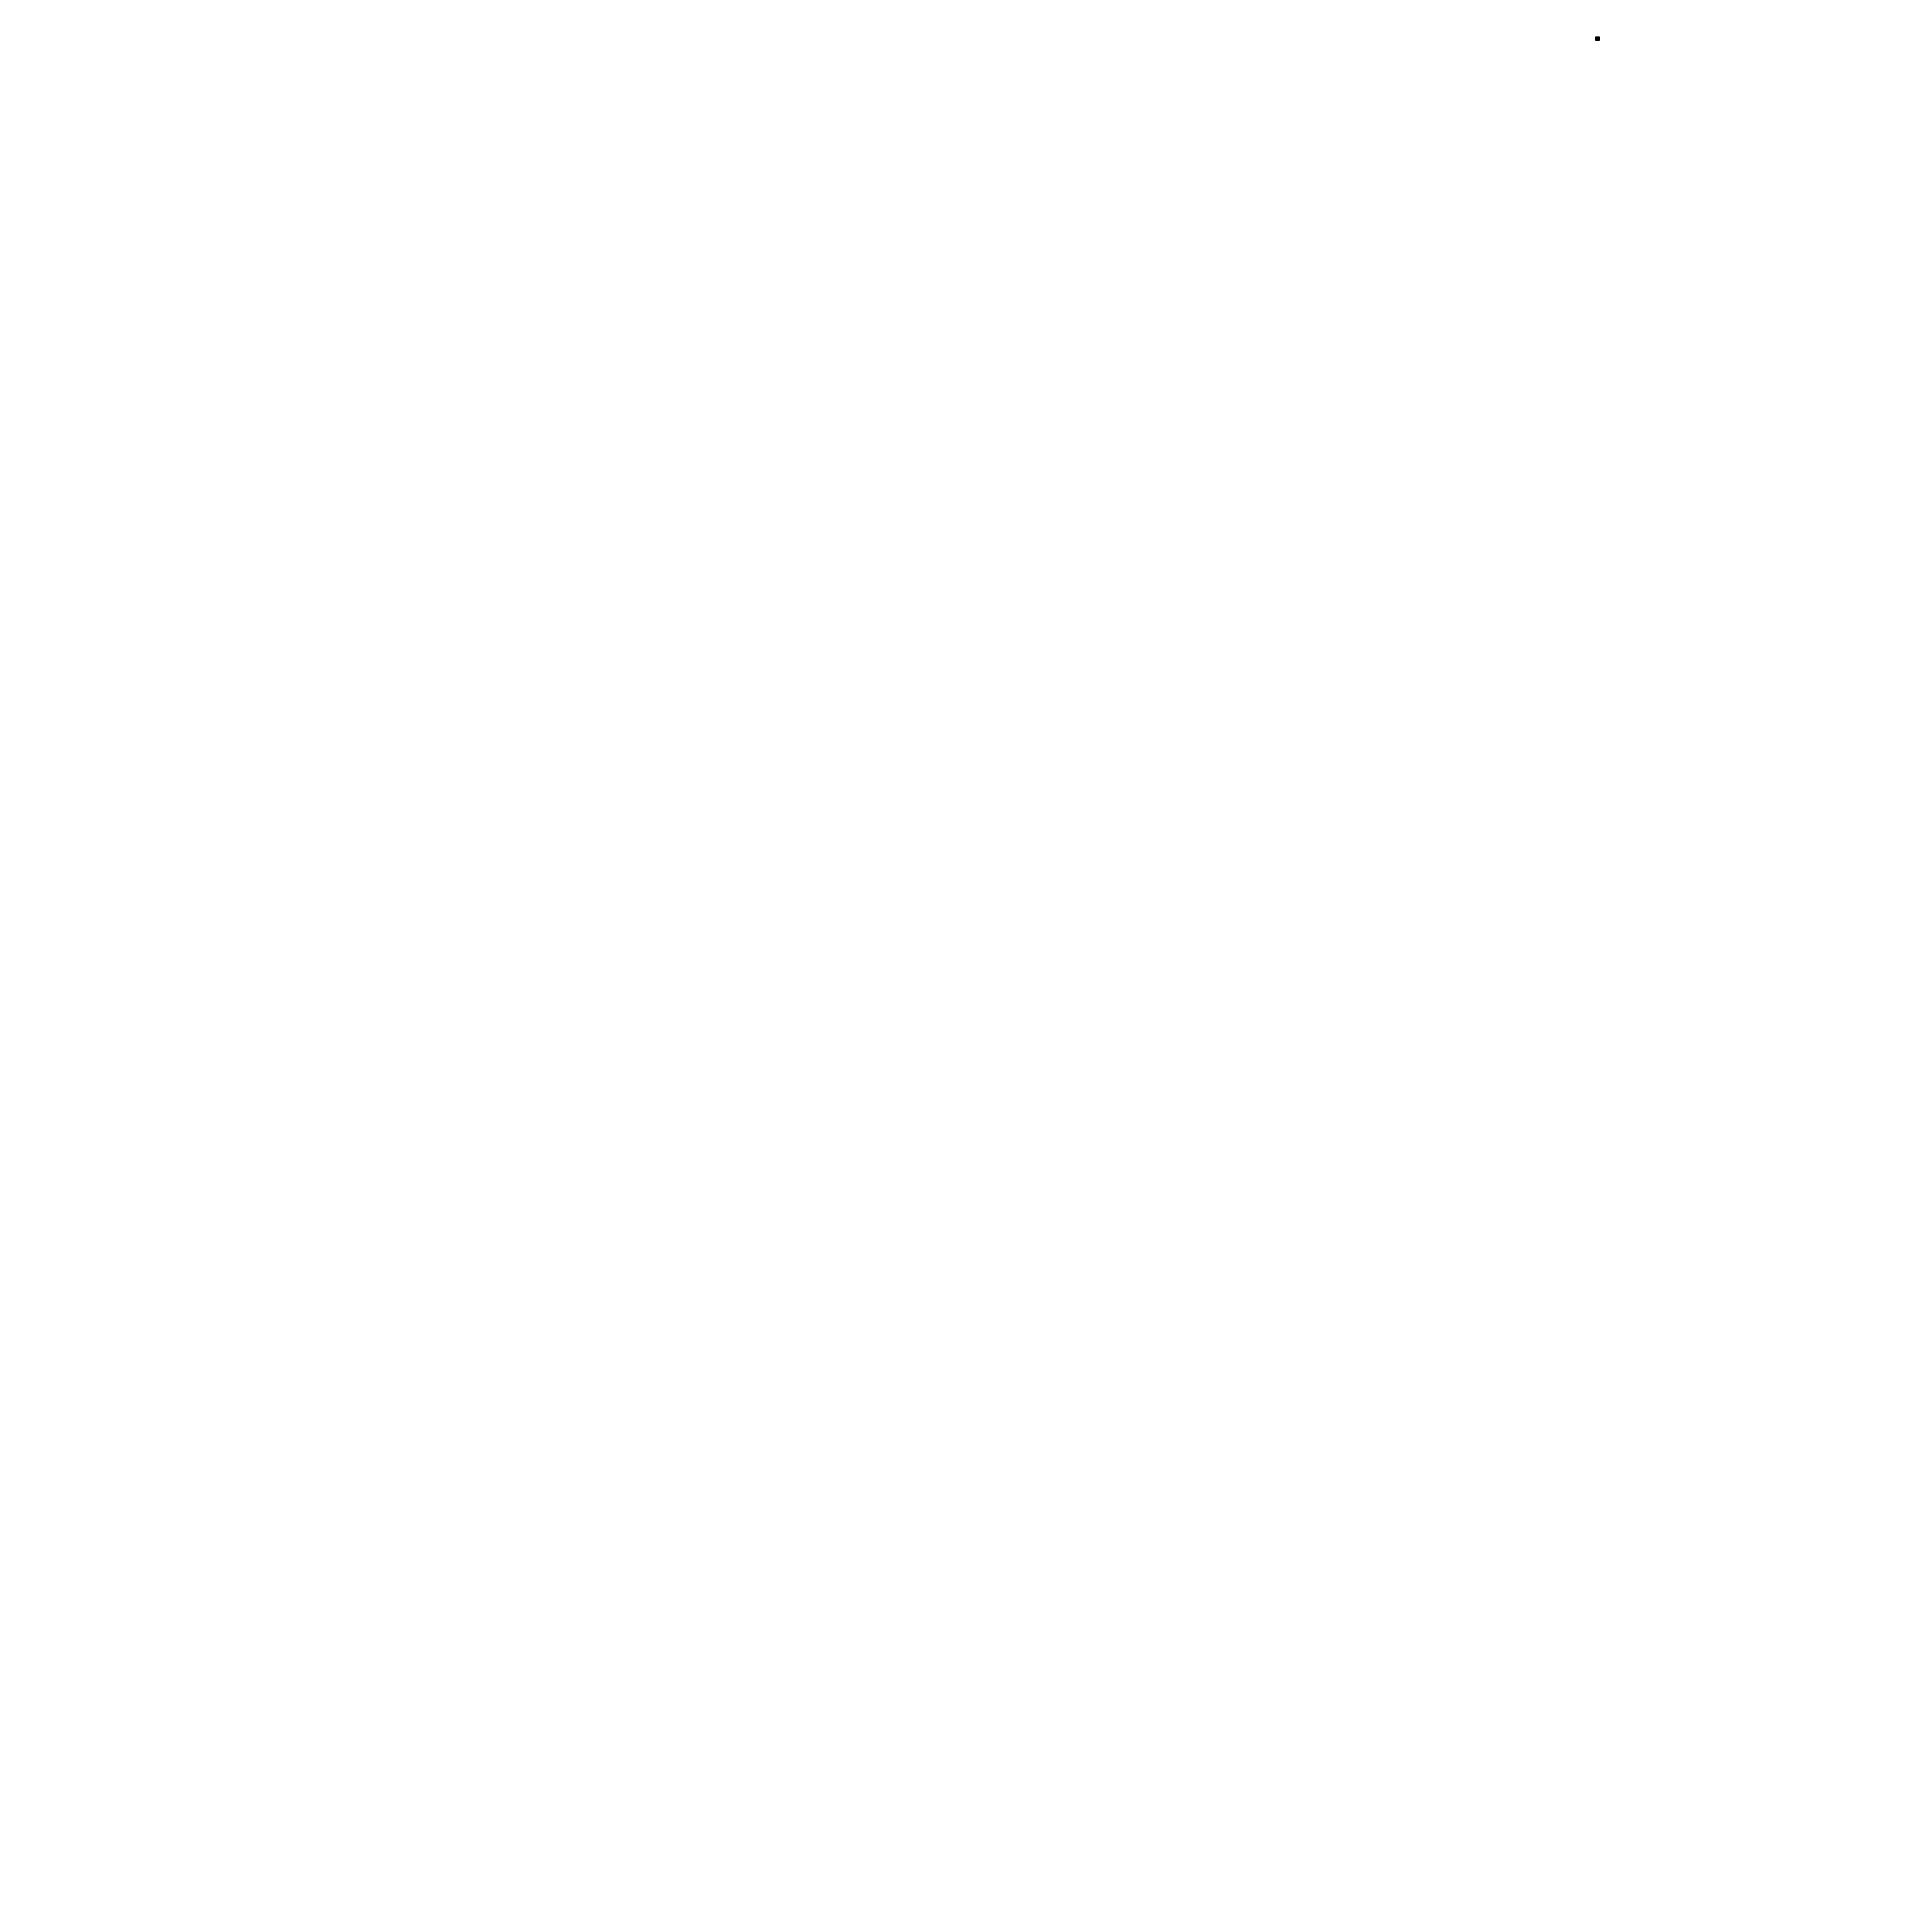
# Model space of a CAD drawing. Header units: inches. Extents: x -7 to 178754, y -5 to 179654.
import ezdxf

# ---------------------------------------------------------------- set-up
doc = ezdxf.new("R2010")
doc.units = ezdxf.units.IN
doc.header["$MEASUREMENT"] = 0
doc.layers.add('DOOR', color=6, linetype='Continuous')
doc.layers.add('LAND', color=7, linetype='Continuous')
doc.styles.add('ARAB4', font='arab4.shx')
doc.styles.add('MONOTEXT', font='txt')
doc.styles.get("Standard").update_dxf_attribs({"font": 'arial.ttf'})
doc.dimstyles.new('250', dxfattribs={"dimtxt": 2, "dimasz": 0.18, "dimexe": 0.18, "dimexo": 0.0625, "dimgap": 0.09, "dimtad": 0, "dimzin": 0, "dimdsep": 46, "dimtxsty": 'Standard', "dimcen": 0.09, "dimse1": 1, "dimse2": 1, "dimsd1": 1, "dimsd2": 1, "dimclrt": 2, "dimazin": 0, "dimtfac": 1, "dimtofl": 0, "dimtmove": 0, "dimatfit": 3, "dimfxl": 1, "dimtolj": 1, "dimtzin": 0, "dimarcsym": 0})

# ---------------------------------------------------------------- blocks, each defined once
blk = doc.blocks.new('*D0')
at = {"layer": 'DEFPOINTS', "color": 0, "transparency": 16777216}
for p in [(150823, 179616), (150830, 179617), (150835, 179561)]:
    blk.add_point(p, dxfattribs=at)
at = {"layer": 'DOOR', "color": 2, "transparency": 16777216, "insert": (150835, 179590), "char_height": 2, "attachment_point": 5, "rotation": 281.52492}
blk.add_mtext('\\A1;55.77', dxfattribs=at)
blk = doc.blocks.new('*D1')
at = {"layer": 'DEFPOINTS', "color": 0, "transparency": 16777216}
for p in [(150764, 179471), (150774, 179487), (150774, 179487)]:
    blk.add_point(p, dxfattribs=at)
at = {"layer": 'DOOR', "color": 2, "transparency": 16777216, "insert": (150769, 179479), "char_height": 2, "attachment_point": 5, "rotation": 57.87348}
blk.add_mtext('\\A1;18.65', dxfattribs=at)
blk = doc.blocks.new('*D3')
at = {"layer": 'DEFPOINTS', "color": 0, "transparency": 16777216}
for p in [(150774, 179488), (150780, 179490), (150780, 179489)]:
    blk.add_point(p, dxfattribs=at)
at = {"layer": 'DOOR', "color": 2, "transparency": 16777216, "insert": (150777, 179489), "char_height": 2, "attachment_point": 5, "rotation": 14.37263}
blk.add_mtext('\\A1;6.06', dxfattribs=at)
blk = doc.blocks.new('*D4')
at = {"layer": 'DEFPOINTS', "color": 0, "transparency": 16777216}
for p in [(150780, 179489), (150802, 179494), (150802, 179492)]:
    blk.add_point(p, dxfattribs=at)
at = {"layer": 'DOOR', "color": 2, "transparency": 16777216, "insert": (150791, 179490), "char_height": 2, "attachment_point": 5, "rotation": 14.37263}
blk.add_mtext('\\A1;22.02', dxfattribs=at)
blk = doc.blocks.new('*D5')
at = {"layer": 'DEFPOINTS', "color": 0, "transparency": 16777216}
for p in [(150822, 179500), (150843, 179509), (150844, 179505)]:
    blk.add_point(p, dxfattribs=at)
at = {"layer": 'DOOR', "color": 2, "transparency": 16777216, "insert": (150832, 179506), "char_height": 2, "attachment_point": 5, "rotation": 14.37263}
blk.add_mtext('\\A1;23.16', dxfattribs=at)
blk = doc.blocks.new('*D6')
at = {"layer": 'DEFPOINTS', "color": 0, "transparency": 16777216}
for p in [(150845, 179502), (150860, 179443), (150864, 179444)]:
    blk.add_point(p, dxfattribs=at)
at = {"layer": 'DOOR', "color": 2, "transparency": 16777216, "insert": (150856, 179473), "char_height": 2, "attachment_point": 5, "rotation": 284.51066}
blk.add_mtext('\\A1;60.78', dxfattribs=at)
blk = doc.blocks.new('*D7')
at = {"layer": 'DEFPOINTS', "color": 0, "transparency": 16777216}
for p in [(150822, 179498), (150837, 179436), (150841, 179437)]:
    blk.add_point(p, dxfattribs=at)
at = {"layer": 'DOOR', "color": 2, "transparency": 16777216, "insert": (150828, 179466), "char_height": 2, "attachment_point": 5, "rotation": 286.8402}
blk.add_mtext('\\A1;63.42', dxfattribs=at)
blk = doc.blocks.new('*D8')
at = {"layer": 'DEFPOINTS', "color": 0, "transparency": 16777216}
for p in [(150802, 179494), (150817, 179431), (150819, 179432)]:
    blk.add_point(p, dxfattribs=at)
at = {"layer": 'DOOR', "color": 2, "transparency": 16777216, "insert": (150808, 179462), "char_height": 2, "attachment_point": 5, "rotation": 285.63364}
blk.add_mtext('\\A1;64.02', dxfattribs=at)
blk = doc.blocks.new('*D9')
at = {"layer": 'DEFPOINTS', "color": 0, "transparency": 16777216}
for p in [(150780, 179489), (150796, 179423), (150800, 179424)]:
    blk.add_point(p, dxfattribs=at)
at = {"layer": 'DOOR', "color": 2, "transparency": 16777216, "insert": (150786, 179455), "char_height": 2, "attachment_point": 5, "rotation": 286.46961}
blk.add_mtext('\\A1;67.97', dxfattribs=at)
blk = doc.blocks.new('*D10')
at = {"layer": 'DEFPOINTS', "color": 0, "transparency": 16777216}
for p in [(150806, 179617), (150807, 179613), (150823, 179616)]:
    blk.add_point(p, dxfattribs=at)
at = {"layer": 'DOOR', "color": 2, "transparency": 16777216, "insert": (150815, 179618), "char_height": 2, "attachment_point": 5, "rotation": 10.05856}
blk.add_mtext('\\A1;16.83', dxfattribs=at)
blk = doc.blocks.new('*D11')
at = {"layer": 'DEFPOINTS', "color": 0, "transparency": 16777216}
for p in [(150872, 179625, 97), (150892, 179572, 97), (150893, 179572)]:
    blk.add_point(p, dxfattribs=at)
at = {"layer": 'DOOR', "color": 2, "transparency": 16777216, "insert": (150884, 179599), "char_height": 2, "attachment_point": 5, "rotation": 289.89744}
blk.add_mtext('\\A1;56.69', dxfattribs=at)
blk = doc.blocks.new('*D12')
at = {"layer": 'DEFPOINTS', "color": 0, "transparency": 16777216}
for p in [(150803, 179593), (150805, 179593), (150807, 179613)]:
    blk.add_point(p, dxfattribs=at)
at = {"layer": 'DOOR', "color": 2, "transparency": 16777216, "insert": (150804, 179603), "char_height": 2, "attachment_point": 5, "rotation": 85.65733}
blk.add_mtext('\\A1;20.44', dxfattribs=at)
blk = doc.blocks.new('*D13')
at = {"layer": 'DEFPOINTS', "color": 0, "transparency": 16777216}
for p in [(150799, 179576), (150802, 179576), (150805, 179593)]:
    blk.add_point(p, dxfattribs=at)
at = {"layer": 'DOOR', "color": 2, "transparency": 16777216, "insert": (150800, 179585), "char_height": 2, "attachment_point": 5, "rotation": 80.12759}
blk.add_mtext('\\A1;17.20', dxfattribs=at)
blk = doc.blocks.new('*D14')
at = {"layer": 'DEFPOINTS', "color": 0, "transparency": 16777216}
for p in [(150792, 179561), (150795, 179560), (150802, 179576)]:
    blk.add_point(p, dxfattribs=at)
at = {"layer": 'DOOR', "color": 2, "transparency": 16777216, "insert": (150796, 179569), "char_height": 2, "attachment_point": 5, "rotation": 66.02031}
blk.add_mtext('\\A1;17.76', dxfattribs=at)
blk = doc.blocks.new('*D15')
at = {"layer": 'DEFPOINTS', "color": 0, "transparency": 16777216}
for p in [(150794, 179554), (150825, 179614), (150835, 179561)]:
    blk.add_point(p, dxfattribs=at)
at = {"layer": 'DOOR', "color": 2, "transparency": 16777216, "insert": (150805, 179611), "char_height": 2, "attachment_point": 5, "rotation": 9.9844}
blk.add_mtext('\\A1;40.77', dxfattribs=at)
blk = doc.blocks.new('*D16')
at = {"layer": 'DEFPOINTS', "color": 0, "transparency": 16777216}
for p in [(150861, 179566, 97), (150891, 179574), (150892, 179572, 97)]:
    blk.add_point(p, dxfattribs=at)
at = {"layer": 'DOOR', "color": 2, "transparency": 16777216, "insert": (150876, 179571), "char_height": 2, "attachment_point": 5, "rotation": 9.91754}
blk.add_mtext('\\A1;30.80', dxfattribs=at)
blk = doc.blocks.new('*D17')
at = {"layer": 'DEFPOINTS', "color": 0, "transparency": 16777216}
for p in [(150792, 179553), (150793, 179546), (150794, 179553)]:
    blk.add_point(p, dxfattribs=at)
at = {"layer": 'DOOR', "color": 2, "transparency": 16777216, "insert": (150791, 179550), "char_height": 2, "attachment_point": 5, "rotation": 79.55777}
blk.add_mtext('\\A1;6.58', dxfattribs=at)
blk = doc.blocks.new('*D18')
at = {"layer": 'DEFPOINTS', "color": 0, "transparency": 16777216}
for p in [(150792, 179528), (150793, 179546), (150793, 179527)]:
    blk.add_point(p, dxfattribs=at)
at = {"layer": 'DOOR', "color": 2, "transparency": 16777216, "insert": (150794, 179537), "char_height": 2, "attachment_point": 5, "rotation": 85.71864}
blk.add_mtext('\\A1;18.69', dxfattribs=at)
blk = doc.blocks.new('*D20')
at = {"layer": 'DEFPOINTS', "color": 0, "transparency": 16777216}
for p in [(150862, 179562), (150871, 179512), (150873, 179513)]:
    blk.add_point(p, dxfattribs=at)
at = {"layer": 'DOOR', "color": 2, "transparency": 16777216, "insert": (150866, 179537), "char_height": 2, "attachment_point": 5, "rotation": 282.82488}
blk.add_mtext('\\A1;50.68', dxfattribs=at)
blk = doc.blocks.new('*D21')
at = {"layer": 'DEFPOINTS', "color": 0, "transparency": 16777216}
for p in [(150906, 179521), (150924, 179459), (150928, 179460)]:
    blk.add_point(p, dxfattribs=at)
at = {"layer": 'DOOR', "color": 2, "transparency": 16777216, "insert": (150913, 179489), "char_height": 2, "attachment_point": 5, "rotation": 289.89744}
blk.add_mtext('\\A1;65.13', dxfattribs=at)
blk = doc.blocks.new('*D22')
at = {"layer": 'DEFPOINTS', "color": 0, "transparency": 16777216}
for p in [(150865, 179511), (150882, 179448), (150886, 179450)]:
    blk.add_point(p, dxfattribs=at)
at = {"layer": 'DOOR', "color": 2, "transparency": 16777216, "insert": (150878, 179481), "char_height": 2, "attachment_point": 5, "rotation": 285.31951}
blk.add_mtext('\\A1;64.65', dxfattribs=at)
blk = doc.blocks.new('*D23')
at = {"layer": 'DEFPOINTS', "color": 0, "transparency": 16777216}
for p in [(150865, 179511), (150886, 179516), (150887, 179512)]:
    blk.add_point(p, dxfattribs=at)
at = {"layer": 'DOOR', "color": 2, "transparency": 16777216, "insert": (150876, 179509), "char_height": 2, "attachment_point": 5, "rotation": 14.37263}
blk.add_mtext('\\A1;21.60', dxfattribs=at)
blk = doc.blocks.new('*D24')
at = {"layer": 'DEFPOINTS', "color": 0, "transparency": 16777216}
for p in [(150844, 179505), (150845, 179501), (150865, 179511)]:
    blk.add_point(p, dxfattribs=at)
at = {"layer": 'DOOR', "color": 2, "transparency": 16777216, "insert": (150856, 179504), "char_height": 2, "attachment_point": 5, "rotation": 14.37263}
blk.add_mtext('\\A1;21.23', dxfattribs=at)
blk = doc.blocks.new('*D25')
at = {"layer": 'DEFPOINTS', "color": 0, "transparency": 16777216}
for p in [(150886, 179516), (150886, 179514), (150906, 179521)]:
    blk.add_point(p, dxfattribs=at)
at = {"layer": 'DOOR', "color": 2, "transparency": 16777216, "insert": (150896, 179517), "char_height": 2, "attachment_point": 5, "rotation": 14.37263}
blk.add_mtext('\\A1;20.49', dxfattribs=at)
blk = doc.blocks.new('*D26')
at = {"layer": 'DEFPOINTS', "color": 0, "transparency": 16777216}
for p in [(150781, 179416), (150784, 179412), (150800, 179424)]:
    blk.add_point(p, dxfattribs=at)
at = {"layer": 'DOOR', "color": 2, "transparency": 16777216, "insert": (150789, 179422), "char_height": 2, "attachment_point": 5, "rotation": 36.8479}
blk.add_mtext('\\A1;19.48', dxfattribs=at)
blk = doc.blocks.new('*D27')
at = {"layer": 'DEFPOINTS', "color": 0, "transparency": 16777216}
for p in [(150802, 179429), (150803, 179426), (150811, 179430)]:
    blk.add_point(p, dxfattribs=at)
at = {"layer": 'DOOR', "color": 2, "transparency": 16777216, "insert": (150806, 179430), "char_height": 2, "attachment_point": 5, "rotation": 23.01584}
blk.add_mtext('\\A1;8.96', dxfattribs=at)
blk = doc.blocks.new('*D28')
at = {"layer": 'DEFPOINTS', "color": 0, "transparency": 16777216}
for p in [(150800, 179424), (150802, 179428), (150803, 179426)]:
    blk.add_point(p, dxfattribs=at)
at = {"layer": 'DOOR', "color": 2, "transparency": 16777216, "insert": (150801, 179427), "char_height": 2, "attachment_point": 5, "rotation": 36.8479}
blk.add_mtext('\\A1;4.10', dxfattribs=at)
blk = doc.blocks.new('*D29')
at = {"layer": 'DEFPOINTS', "color": 0, "transparency": 16777216}
for p in [(150815, 179431), (150819, 179434), (150819, 179432)]:
    blk.add_point(p, dxfattribs=at)
at = {"layer": 'DOOR', "color": 2, "transparency": 16777216, "insert": (150815, 179433), "char_height": 2, "attachment_point": 5, "rotation": 10.64812}
blk.add_mtext('\\A1;4.34', dxfattribs=at)
blk = doc.blocks.new('*D30')
at = {"layer": 'DEFPOINTS', "color": 0, "transparency": 16777216}
for p in [(150819, 179432), (150819, 179431), (150834, 179435)]:
    blk.add_point(p, dxfattribs=at)
at = {"layer": 'DOOR', "color": 2, "transparency": 16777216, "insert": (150827, 179432), "char_height": 2, "attachment_point": 5, "rotation": 10.64812}
blk.add_mtext('\\A1;15.27', dxfattribs=at)
blk = doc.blocks.new('*D31')
at = {"layer": 'DEFPOINTS', "color": 0, "transparency": 16777216}
for p in [(150841, 179437), (150856, 179444), (150857, 179442)]:
    blk.add_point(p, dxfattribs=at)
at = {"layer": 'DOOR', "color": 2, "transparency": 16777216, "insert": (150848, 179441), "char_height": 2, "attachment_point": 5, "rotation": 18.91292}
blk.add_mtext('\\A1;16.69', dxfattribs=at)
blk = doc.blocks.new('*D32')
at = {"layer": 'DEFPOINTS', "color": 0, "transparency": 16777216}
for p in [(150834, 179436), (150834, 179435), (150841, 179437)]:
    blk.add_point(p, dxfattribs=at)
at = {"layer": 'DOOR', "color": 2, "transparency": 16777216, "insert": (150837, 179437), "char_height": 2, "attachment_point": 5, "rotation": 18.70078}
blk.add_mtext('\\A1;7.05', dxfattribs=at)
blk = doc.blocks.new('*D33')
at = {"layer": 'DEFPOINTS', "color": 0, "transparency": 16777216}
for p in [(150857, 179442), (150860, 179444), (150860, 179443)]:
    blk.add_point(p, dxfattribs=at)
at = {"layer": 'DOOR', "color": 2, "transparency": 16777216, "insert": (150858, 179444), "char_height": 2, "attachment_point": 5, "rotation": 9.39143}
blk.add_mtext('\\A1;3.88', dxfattribs=at)
blk = doc.blocks.new('*D34')
at = {"layer": 'DEFPOINTS', "color": 0, "transparency": 16777216}
for p in [(150860, 179443), (150861, 179442), (150875, 179445)]:
    blk.add_point(p, dxfattribs=at)
at = {"layer": 'DOOR', "color": 2, "transparency": 16777216, "insert": (150868, 179443), "char_height": 2, "attachment_point": 5, "rotation": 9.39143}
blk.add_mtext('\\A1;15.00', dxfattribs=at)
blk = doc.blocks.new('*D35')
at = {"layer": 'DEFPOINTS', "color": 0, "transparency": 16777216}
for p in [(150875, 179445), (150876, 179444), (150882, 179448)]:
    blk.add_point(p, dxfattribs=at)
at = {"layer": 'DOOR', "color": 2, "transparency": 16777216, "insert": (150879, 179446), "char_height": 2, "attachment_point": 5, "rotation": 23.39735}
blk.add_mtext('\\A1;7.29', dxfattribs=at)
blk = doc.blocks.new('*D36')
at = {"layer": 'DEFPOINTS', "color": 0, "transparency": 16777216}
for p in [(150882, 179448), (150903, 179460), (150904, 179458)]:
    blk.add_point(p, dxfattribs=at)
at = {"layer": 'DOOR', "color": 2, "transparency": 16777216, "insert": (150892, 179455), "char_height": 2, "attachment_point": 5, "rotation": 23.39735}
blk.add_mtext('\\A1;23.65', dxfattribs=at)
blk = doc.blocks.new('*D37')
at = {"layer": 'DEFPOINTS', "color": 0, "transparency": 16777216}
for p in [(150906, 179459), (150925, 179457), (150925, 179455)]:
    blk.add_point(p, dxfattribs=at)
at = {"layer": 'DOOR', "color": 2, "transparency": 16777216, "insert": (150915, 179456), "char_height": 2, "attachment_point": 5, "rotation": 354.96613}
blk.add_mtext('\\A1;19.72', dxfattribs=at)
blk = doc.blocks.new('*D38')
at = {"layer": 'DEFPOINTS', "color": 0, "transparency": 16777216}
for p in [(150906, 179459), (150925, 179457), (150925, 179455)]:
    blk.add_point(p, dxfattribs=at)
at = {"layer": 'DOOR', "color": 2, "transparency": 16777216, "insert": (150915, 179456), "char_height": 2, "attachment_point": 5, "rotation": 354.96613}
blk.add_mtext('\\A1;19.72', dxfattribs=at)
blk = doc.blocks.new('*D39')
at = {"layer": 'DEFPOINTS', "color": 0, "transparency": 16777216}
for p in [(150843, 179509), (150844, 179505), (150873, 179513)]:
    blk.add_point(p, dxfattribs=at)
at = {"layer": 'DOOR', "color": 2, "transparency": 16777216, "insert": (150858, 179513), "char_height": 2, "attachment_point": 5, "rotation": 14.51066}
blk.add_mtext('\\A1;29.93', dxfattribs=at)
blk = doc.blocks.new('*D40')
at = {"layer": 'DEFPOINTS', "color": 0, "transparency": 16777216}
for p in [(150906, 179454, 97), (150925, 179453, 97), (150925, 179449)]:
    blk.add_point(p, dxfattribs=at)
at = {"layer": 'DOOR', "color": 2, "transparency": 16777216, "insert": (150915, 179450), "char_height": 2, "attachment_point": 5, "rotation": 354.96613}
blk.add_mtext('\\A1;18.69', dxfattribs=at)
blk = doc.blocks.new('*D41')
at = {"layer": 'DEFPOINTS', "color": 0, "transparency": 16777216}
for p in [(150876, 179442, 97), (150878, 179438), (150906, 179454, 97)]:
    blk.add_point(p, dxfattribs=at)
at = {"layer": 'DOOR', "color": 2, "transparency": 16777216, "insert": (150893, 179444), "char_height": 2, "attachment_point": 5, "rotation": 23.39735}
blk.add_mtext('\\A1;32.49', dxfattribs=at)
blk = doc.blocks.new('*D42')
at = {"layer": 'DEFPOINTS', "color": 0, "transparency": 16777216}
for p in [(150858, 179438, 97), (150858, 179435), (150876, 179442, 97)]:
    blk.add_point(p, dxfattribs=at)
at = {"layer": 'DOOR', "color": 2, "transparency": 16777216, "insert": (150868, 179436), "char_height": 2, "attachment_point": 5, "rotation": 9.39143}
blk.add_mtext('\\A1;19.05', dxfattribs=at)
blk = doc.blocks.new('*D43')
at = {"layer": 'DEFPOINTS', "color": 0, "transparency": 16777216}
for p in [(150851, 179436, 97), (150858, 179438, 97), (150859, 179435)]:
    blk.add_point(p, dxfattribs=at)
at = {"layer": 'DOOR', "color": 2, "transparency": 16777216, "insert": (150855, 179434), "char_height": 2, "attachment_point": 5, "rotation": 18.42684}
blk.add_mtext('\\A1;7.07', dxfattribs=at)
blk = doc.blocks.new('*D44')
at = {"layer": 'DEFPOINTS', "color": 0, "transparency": 16777216}
for p in [(150835, 179431, 97), (150851, 179436, 97), (150852, 179434)]:
    blk.add_point(p, dxfattribs=at)
at = {"layer": 'DOOR', "color": 2, "transparency": 16777216, "insert": (150844, 179431), "char_height": 2, "attachment_point": 5, "rotation": 19.04006}
blk.add_mtext('\\A1;16.60', dxfattribs=at)
blk = doc.blocks.new('*D45')
at = {"layer": 'DEFPOINTS', "color": 0, "transparency": 16777216}
for p in [(150816, 179427, 97), (150816, 179425), (150835, 179431, 97)]:
    blk.add_point(p, dxfattribs=at)
at = {"layer": 'DOOR', "color": 2, "transparency": 16777216, "insert": (150826, 179427), "char_height": 2, "attachment_point": 5, "rotation": 10.64812}
blk.add_mtext('\\A1;19.63', dxfattribs=at)
blk = doc.blocks.new('*D46')
at = {"layer": 'DEFPOINTS', "color": 0, "transparency": 16777216}
for p in [(150805, 179423, 97), (150812, 179426, 97), (150813, 179424)]:
    blk.add_point(p, dxfattribs=at)
at = {"layer": 'DOOR', "color": 2, "transparency": 16777216, "insert": (150809, 179422), "char_height": 2, "attachment_point": 5, "rotation": 23.22081}
blk.add_mtext('\\A1;7.92', dxfattribs=at)
blk = doc.blocks.new('*D47')
at = {"layer": 'DEFPOINTS', "color": 0, "transparency": 16777216}
for p in [(150812, 179426, 97), (150815, 179429), (150816, 179427, 97)]:
    blk.add_point(p, dxfattribs=at)
at = {"layer": 'DOOR', "color": 2, "transparency": 16777216, "insert": (150813, 179428), "char_height": 2, "attachment_point": 5, "rotation": 18.54503}
blk.add_mtext('\\A1;3.95', dxfattribs=at)
blk = doc.blocks.new('*D48')
at = {"layer": 'DEFPOINTS', "color": 0, "transparency": 16777216}
for p in [(150786, 179408, 97), (150787, 179407), (150805, 179423, 97)]:
    blk.add_point(p, dxfattribs=at)
at = {"layer": 'DOOR', "color": 2, "transparency": 16777216, "insert": (150796, 179414), "char_height": 2, "attachment_point": 5, "rotation": 36.8479}
blk.add_mtext('\\A1;24.07', dxfattribs=at)
blk = doc.blocks.new('*D49')
at = {"layer": 'DEFPOINTS', "color": 0, "transparency": 16777216}
for p in [(150767, 179451), (150784, 179412), (150787, 179413)]:
    blk.add_point(p, dxfattribs=at)
at = {"layer": 'DOOR', "color": 2, "transparency": 16777216, "insert": (150778, 179433), "char_height": 2, "attachment_point": 5, "rotation": 292.97579}
blk.add_mtext('\\A1;42.69', dxfattribs=at)
blk = doc.blocks.new('*D50')
at = {"layer": 'DEFPOINTS', "color": 0, "transparency": 16777216}
for p in [(150764, 179471), (150767, 179471), (150767, 179451)]:
    blk.add_point(p, dxfattribs=at)
at = {"layer": 'DOOR', "color": 2, "transparency": 16777216, "insert": (150768, 179462), "char_height": 2, "attachment_point": 5, "rotation": 279.17741}
blk.add_mtext('\\A1;19.73', dxfattribs=at)
blk = doc.blocks.new('*D51')
at = {"layer": 'DEFPOINTS', "color": 0, "transparency": 16777216}
for p in [(150777, 179504), (150781, 179503), (150792, 179528)]:
    blk.add_point(p, dxfattribs=at)
at = {"layer": 'DOOR', "color": 2, "transparency": 16777216, "insert": (150782, 179517), "char_height": 2, "attachment_point": 5, "rotation": 67.14435}
blk.add_mtext('\\A1;26.89', dxfattribs=at)
blk = doc.blocks.new('*D52')
at = {"layer": 'DEFPOINTS', "color": 0, "transparency": 16777216}
for p in [(150796, 179526, 89), (150840, 179525, 89), (150840, 179522)]:
    blk.add_point(p, dxfattribs=at)
at = {"layer": 'DOOR', "color": 2, "transparency": 16777216, "insert": (150818, 179523), "char_height": 2, "attachment_point": 5, "rotation": 359.09355}
blk.add_mtext('\\A1;44.25', dxfattribs=at)
blk = doc.blocks.new('*D53')
at = {"layer": 'DEFPOINTS', "color": 0, "transparency": 16777216}
for p in [(150837, 179525), (150840, 179525, 89), (150841, 179501, 89)]:
    blk.add_point(p, dxfattribs=at)
at = {"layer": 'DOOR', "color": 2, "transparency": 16777216, "insert": (150838, 179513), "char_height": 2, "attachment_point": 5, "rotation": 272.34225}
blk.add_mtext('\\A1;24.04', dxfattribs=at)
blk = doc.blocks.new('*D54')
at = {"layer": 'DEFPOINTS', "color": 0, "transparency": 16777216}
for p in [(150796, 179526, 89), (150797, 179496, 89), (150798, 179526)]:
    blk.add_point(p, dxfattribs=at)
at = {"layer": 'DOOR', "color": 2, "transparency": 16777216, "insert": (150799, 179511), "char_height": 2, "attachment_point": 5, "rotation": 271.98539}
blk.add_mtext('\\A1;29.76', dxfattribs=at)
blk = doc.blocks.new('*D55')
at = {"layer": 'DEFPOINTS', "color": 0, "transparency": 16777216}
for p in [(150819, 179499, 89), (150834, 179500), (150834, 179498, 89)]:
    blk.add_point(p, dxfattribs=at)
at = {"layer": 'DOOR', "color": 2, "transparency": 16777216, "insert": (150827, 179500), "char_height": 2, "attachment_point": 5, "rotation": 359.43388}
blk.add_mtext('\\A1;14.59', dxfattribs=at)
blk = doc.blocks.new('*D56')
at = {"layer": 'DEFPOINTS', "color": 0, "transparency": 16777216}
for p in [(150834, 179501, 89), (150841, 179503), (150841, 179501, 89)]:
    blk.add_point(p, dxfattribs=at)
at = {"layer": 'DOOR', "color": 2, "transparency": 16777216, "insert": (150838, 179503), "char_height": 2, "attachment_point": 5, "rotation": 0.02592}
blk.add_mtext('\\A1;7.30', dxfattribs=at)
blk = doc.blocks.new('*D57')
at = {"layer": 'DEFPOINTS', "color": 0, "transparency": 16777216}
for p in [(150797, 179499), (150797, 179496, 89), (150819, 179496, 89)]:
    blk.add_point(p, dxfattribs=at)
at = {"layer": 'DOOR', "color": 2, "transparency": 16777216, "insert": (150808, 179499), "char_height": 2, "attachment_point": 5, "rotation": 359.05448}
blk.add_mtext('\\A1;22.35', dxfattribs=at)
blk = doc.blocks.new('*D58')
at = {"layer": 'DEFPOINTS', "color": 0, "transparency": 16777216}
for p in [(150761, 179449), (150764, 179451), (150783, 179407)]:
    blk.add_point(p, dxfattribs=at)
at = {"layer": 'DOOR', "color": 2, "transparency": 16777216, "insert": (150771, 179427), "char_height": 2, "attachment_point": 5, "rotation": 293.0108}
blk.add_mtext('\\A1;47.91', dxfattribs=at)
blk = doc.blocks.new('*D61')
at = {"layer": 'DEFPOINTS', "color": 0, "transparency": 16777216}
for p in [(150791, 179530), (150792, 179528), (150835, 179536)]:
    blk.add_point(p, dxfattribs=at)
at = {"layer": 'DOOR', "color": 2, "transparency": 16777216, "insert": (150813, 179534), "char_height": 2, "attachment_point": 5, "rotation": 10.61449}
blk.add_mtext('\\A1;44.46', dxfattribs=at)
blk = doc.blocks.new('*D62')
at = {"layer": 'DEFPOINTS', "color": 0, "transparency": 16777216}
for p in [(150841, 179506), (150841, 179505), (150844, 179505)]:
    blk.add_point(p, dxfattribs=at)
at = {"layer": 'DOOR', "color": 2, "transparency": 16777216, "insert": (150842, 179507), "char_height": 2, "attachment_point": 5, "rotation": 14.37263}
blk.add_mtext('\\A1;3.31', dxfattribs=at)
blk = doc.blocks.new('*D63')
at = {"layer": 'DEFPOINTS', "color": 0, "transparency": 16777216}
for p in [(150838, 179536), (178747, 34368), (178750, 34369)]:
    blk.add_point(p, dxfattribs=at)
at = {"layer": 'DOOR', "color": 2, "transparency": 16777216, "insert": (178752, 34362), "char_height": 2, "attachment_point": 5, "rotation": 280.88241}
blk.add_mtext('\\A1;147826.50', dxfattribs=at)
blk = doc.blocks.new('*D65')
at = {"layer": 'DEFPOINTS', "color": 0, "transparency": 16777216}
for p in [(150826, 179461, 88), (150826, 179459), (150861, 179471, 88)]:
    blk.add_point(p, dxfattribs=at)
at = {"layer": 'DOOR', "color": 2, "transparency": 16777216, "insert": (150844, 179464), "char_height": 2, "attachment_point": 5, "rotation": 15.64263}
blk.add_mtext('\\A1;36.99', dxfattribs=at)
blk = doc.blocks.new('*D66')
at = {"layer": 'DEFPOINTS', "color": 0, "transparency": 16777216}
for p in [(150759, 179471), (150761, 179472), (150764, 179451)]:
    blk.add_point(p, dxfattribs=at)
at = {"layer": 'DOOR', "color": 2, "transparency": 16777216, "insert": (150761, 179461), "char_height": 2, "attachment_point": 5, "rotation": 279.17741}
blk.add_mtext('\\A1;21.23', dxfattribs=at)
blk = doc.blocks.new('*D67')
at = {"layer": 'DEFPOINTS', "color": 0, "transparency": 16777216}
for p in [(150773, 179488), (150774, 179488), (150781, 179503)]:
    blk.add_point(p, dxfattribs=at)
at = {"layer": 'DOOR', "color": 2, "transparency": 16777216, "insert": (150776, 179496), "char_height": 2, "attachment_point": 5, "rotation": 66.25354}
blk.add_mtext('\\A1;16.66', dxfattribs=at)
blk = doc.blocks.new('*D68')
at = {"layer": 'DEFPOINTS', "color": 0, "transparency": 16777216}
for p in [(150862, 179562), (150885, 179566), (150886, 179563)]:
    blk.add_point(p, dxfattribs=at)
at = {"layer": 'DOOR', "color": 2, "transparency": 16777216, "insert": (150874, 179561), "char_height": 2, "attachment_point": 5, "rotation": 9.95267}
blk.add_mtext('\\A1;24.16', dxfattribs=at)
blk = doc.blocks.new('*D69')
at = {"layer": 'DEFPOINTS', "color": 0, "transparency": 16777216}
for p in [(150890, 179565), (150903, 179520), (150906, 179521)]:
    blk.add_point(p, dxfattribs=at)
at = {"layer": 'DOOR', "color": 2, "transparency": 16777216, "insert": (150895, 179542), "char_height": 2, "attachment_point": 5, "rotation": 289.89744}
blk.add_mtext('\\A1;46.13', dxfattribs=at)
blk = doc.blocks.new('*D70')
at = {"layer": 'DEFPOINTS', "color": 0, "transparency": 16777216}
for p in [(150872, 179517), (150873, 179513), (150906, 179521)]:
    blk.add_point(p, dxfattribs=at)
at = {"layer": 'DOOR', "color": 2, "transparency": 16777216, "insert": (150888, 179521), "char_height": 2, "attachment_point": 5, "rotation": 14.37263}
blk.add_mtext('\\A1;33.39', dxfattribs=at)
blk = doc.blocks.new('*D71')
at = {"layer": 'DEFPOINTS', "color": 0, "transparency": 16777216}
for p in [(150886, 179516), (150905, 179454), (150908, 179455)]:
    blk.add_point(p, dxfattribs=at)
at = {"layer": 'DOOR', "color": 2, "transparency": 16777216, "insert": (150893, 179484), "char_height": 2, "attachment_point": 5, "rotation": 289.89744}
blk.add_mtext('\\A1;65.13', dxfattribs=at)
blk = doc.blocks.new('*D72')
at = {"layer": 'DEFPOINTS', "color": 0, "transparency": 16777216}
for p in [(150835, 179536), (150838, 179536), (150838, 179535)]:
    blk.add_point(p, dxfattribs=at)
at = {"layer": 'DOOR', "color": 2, "transparency": 16777216, "insert": (150833, 179534), "char_height": 2, "attachment_point": 5, "rotation": 9.93992}
blk.add_mtext('\\A1;3.05', dxfattribs=at)
blk = doc.blocks.new('*D74')
at = {"layer": 'DEFPOINTS', "color": 0, "transparency": 16777216}
for p in [(150794, 179555), (150794, 179554), (150830, 179561)]:
    blk.add_point(p, dxfattribs=at)
at = {"layer": 'DOOR', "color": 2, "transparency": 16777216, "insert": (150812, 179558), "char_height": 2, "attachment_point": 5, "rotation": 9.98441}
blk.add_mtext('\\A1;36.61', dxfattribs=at)
blk = doc.blocks.new('*D75')
at = {"layer": 'DEFPOINTS', "color": 0, "transparency": 16777216}
for p in [(150791, 179560), (150794, 179554), (150795, 179560)]:
    blk.add_point(p, dxfattribs=at)
at = {"layer": 'DOOR', "color": 2, "transparency": 16777216, "insert": (150791, 179558), "char_height": 2, "attachment_point": 5, "rotation": 82.1119}
blk.add_mtext('\\A1;5.28', dxfattribs=at)
blk = doc.blocks.new('*D76')
at = {"layer": 'DEFPOINTS', "color": 0, "transparency": 16777216}
for p in [(150794, 179554), (150794, 179553), (150798, 179552)]:
    blk.add_point(p, dxfattribs=at)
at = {"layer": 'DOOR', "color": 2, "transparency": 16777216, "insert": (150798, 179549), "char_height": 2, "attachment_point": 5, "rotation": 82.1119}
blk.add_mtext('\\A1;1.79', dxfattribs=at)
blk = doc.blocks.new('*D77')
at = {"layer": 'DEFPOINTS', "color": 0, "transparency": 16777216}
for p in [(150850, 179622), (150850, 179621, 97), (150872, 179625, 97)]:
    blk.add_point(p, dxfattribs=at)
at = {"layer": 'DOOR', "color": 2, "transparency": 16777216, "insert": (150861, 179624), "char_height": 2, "attachment_point": 5, "rotation": 10.0822}
blk.add_mtext('\\A1;22.97', dxfattribs=at)
blk = doc.blocks.new('*D78')
at = {"layer": 'DEFPOINTS', "color": 0, "transparency": 16777216}
for p in [(150823, 179616, 97), (150824, 179614), (150850, 179621, 97)]:
    blk.add_point(p, dxfattribs=at)
at = {"layer": 'DOOR', "color": 2, "transparency": 16777216, "insert": (150837, 179616), "char_height": 2, "attachment_point": 5, "rotation": 10.07472}
blk.add_mtext('\\A1;26.71', dxfattribs=at)
blk = doc.blocks.new('*D79')
at = {"layer": 'DEFPOINTS', "color": 0, "transparency": 16777216}
for p in [(150705, 179402), (150711, 179397), (-7, 4)]:
    blk.add_point(p, dxfattribs=at)
at = {"layer": 'DOOR', "color": 2, "transparency": 16777216, "insert": (150716, 179397), "char_height": 2, "attachment_point": 5}
blk.add_mtext('\\A1;179400', dxfattribs=at)
blk = doc.blocks.new('*D80')
at = {"layer": 'DEFPOINTS', "color": 0, "transparency": 16777216}
for p in [(150707, 179401), (150712, 179393), (0, -5)]:
    blk.add_point(p, dxfattribs=at)
at = {"layer": 'DOOR', "color": 2, "transparency": 16777216, "insert": (150707, 179406), "char_height": 2, "attachment_point": 5, "rotation": 90}
blk.add_mtext('\\A1;150710', dxfattribs=at)
blk = doc.blocks.new('*D82')
at = {"layer": 'DEFPOINTS', "color": 0, "transparency": 16777216}
for p in [(150850, 179621, 97), (150861, 179566, 97), (150865, 179567)]:
    blk.add_point(p, dxfattribs=at)
at = {"color": 2, "transparency": 16777216, "insert": (150859, 179594), "char_height": 2, "attachment_point": 5, "rotation": 281.97019}
blk.add_mtext('\\A1;55.80', dxfattribs=at)
blk = doc.blocks.new('*D83')
at = {"layer": 'DEFPOINTS', "color": 0, "transparency": 16777216}
for p in [(150834, 179497), (150835, 179496), (150845, 179502)]:
    blk.add_point(p, dxfattribs=at)
at = {"color": 2, "transparency": 16777216, "insert": (150840, 179498), "char_height": 2, "attachment_point": 5, "rotation": 21.12663}
blk.add_mtext('\\A1;12.05', dxfattribs=at)
blk = doc.blocks.new('*D84')
at = {"layer": 'DEFPOINTS', "color": 0, "transparency": 16777216}
for p in [(150822, 179498), (150822, 179496), (150834, 179497)]:
    blk.add_point(p, dxfattribs=at)
at = {"color": 2, "transparency": 16777216, "insert": (150828, 179496), "char_height": 2, "attachment_point": 5, "rotation": 359.21198}
blk.add_mtext('\\A1;11.52', dxfattribs=at)
blk = doc.blocks.new('*D85')
at = {"layer": 'DEFPOINTS', "color": 0, "transparency": 16777216}
for p in [(150819, 179495), (150821, 179493), (150822, 179498)]:
    blk.add_point(p, dxfattribs=at)
at = {"color": 2, "transparency": 16777216, "insert": (150822, 179494), "char_height": 2, "attachment_point": 5, "rotation": 41.00093}
blk.add_mtext('\\A1;4.07', dxfattribs=at)
blk = doc.blocks.new('*D86')
at = {"layer": 'DEFPOINTS', "color": 0, "transparency": 16777216}
for p in [(150802, 179494), (150802, 179492), (150819, 179495)]:
    blk.add_point(p, dxfattribs=at)
at = {"color": 2, "transparency": 16777216, "insert": (150811, 179493), "char_height": 2, "attachment_point": 5, "rotation": 4.59174}
blk.add_mtext('\\A1;17.55', dxfattribs=at)
blk = doc.blocks.new('*D88')
at = {"layer": 'DEFPOINTS', "color": 0, "transparency": 16777216}
for p in [(150838, 179536), (150844, 179505), (150847, 179506)]:
    blk.add_point(p, dxfattribs=at)
at = {"color": 2, "transparency": 16777216, "insert": (150844, 179521), "char_height": 2, "attachment_point": 5, "rotation": 281.00289}
blk.add_mtext('\\A1;31.42', dxfattribs=at)
blk = doc.blocks.new('*D89')
at = {"layer": 'DEFPOINTS', "color": 0, "transparency": 16777216}
for p in [(150844, 179505), (150845, 179502), (150849, 179503)]:
    blk.add_point(p, dxfattribs=at)
at = {"color": 2, "transparency": 16777216, "insert": (150847, 179509), "char_height": 2, "attachment_point": 5, "rotation": 284.51066}
blk.add_mtext('\\A1;3.70', dxfattribs=at)

msp = doc.modelspace()

# ---------------------------------------------------------------- linework, layer by layer
at = {"color": 1}
for p, q in [((150849.72, 179620.819, 97.462), (150847.501, 179629.805)), ((150851.959, 179624.265, 67.897), (150850.413, 179630.525))]:
    msp.add_line(p, q, dxfattribs=at)
at = {"color": 0}
for p, q in [((150956.304, 179649.918), (150953.84, 179629.782)), ((150953.84, 179629.782), (150959.146, 179625.307)), ((150956.304, 179592.744), (150956.304, 179649.918))]:
    msp.add_line(p, q, dxfattribs=at)
at = {"color": 3}
msp.add_lwpolyline([(150808.095, 179496.144), (150801.625, 179494.486), (150801.895, 179493.523), (150819.361, 179494.958), (150822.45, 179497.647), (150833.969, 179497.489), (150845.206, 179501.831), (150844.279, 179505.416), (150841.075, 179504.595), (150841.208, 179501.342), (150833.912, 179501.339), (150833.969, 179498.489), (150819.375, 179498.633), (150819.331, 179495.958)], close=True, dxfattribs=at)
at = {"color": 2}
msp.add_lwpolyline([(150801.895, 179493.523), (150819.361, 179494.958), (150822.45, 179497.647), (150833.969, 179497.489), (150841.208, 179500.342), (150845.206, 179501.831)], dxfattribs=at)
at = {"color": 5}
for points in [[(150822.454, 179497.647), (150819.361, 179494.958), (150801.895, 179493.523), (150819.147, 179431.871), (150834.152, 179434.692), (150840.826, 179436.951), (150822.454, 179497.647)], [(150845.206, 179501.831), (150841.294, 179500.379), (150833.969, 179497.489), (150822.454, 179497.647), (150840.826, 179436.951), (150856.612, 179442.36), (150860.435, 179442.992), (150845.206, 179501.831)]]:
    msp.add_lwpolyline(points, dxfattribs=at)
at = {"color": 3}
msp.add_lwpolyline([(150808.095, 179496.144), (150821.843, 179499.667), (150841.075, 179504.595), (150841.208, 179501.342), (150833.912, 179501.339), (150833.969, 179498.489), (150819.375, 179498.633), (150819.354, 179495.958), (150808.095, 179496.144)], dxfattribs=at)
at = {"color": 1, "elevation": 89.035}
msp.add_lwpolyline([(150841.208, 179500.342), (150841.294, 179500.379)], dxfattribs=at)
at = {"layer": 'DOOR', "color": 1}
for p, q in [((150710, 179400), (150710, 179412.846)), ((150725.997, 179400), (150710, 179400)), ((150891.633, 179571.535, 97.462), (150794.413, 179554.42, 97.462)), ((150872.34, 179624.841, 97.462), (150806.851, 179613.197, 98.935)), ((150806.851, 179613.197), (150807.562, 179620.06)), ((150872.34, 179624.841, 97.462), (150880.382, 179626.61)), ((150874.301, 179628.237, 97.462), (150879.738, 179629.54)), ((150925.869, 179476.946), (150925.805, 179476.946))]:
    msp.add_line(p, q, dxfattribs=at)
at = {"layer": 'DOOR', "color": 3}
for p, q in [((150764.164, 179470.936, 91.125), (150751.157, 179477.529)), ((150785.423, 179408.735, 91.125), (150767.311, 179451.454, 91.125)), ((150785.423, 179408.735, 91.125), (150789.597, 179396.198, 90.182)), ((150785.423, 179408.735, 91.125), (150789.597, 179396.198, 90.182)), ((150785.423, 179408.735, 91.125), (150789.597, 179396.198, 90.182)), ((150934.518, 179453.052, 97.462), (150938.629, 179454.268)), ((150935.597, 179450.071), (150949.292, 179452.648)), ((150941.932, 179438.865), (150935.597, 179450.071)), ((150938.629, 179454.268), (150949.929, 179456.64)), ((150938.629, 179454.268), (150949.929, 179456.64)), ((150938.629, 179454.268), (150949.929, 179456.64))]:
    msp.add_line(p, q, dxfattribs=at)
at = {"layer": 'DOOR', "color": 3, "linetype": 'Continuous'}
for p, q in [((150754.078, 179465.716, 94.14), (150761.359, 179469.485, 94.14)), ((150764.297, 179451.3, 91.147), (150755.241, 179450.837, 91.147)), ((150764.164, 179470.936, 91.125), (150767.311, 179451.454, 91.125))]:
    msp.add_line(p, q, dxfattribs=at)
at = {"layer": 'DOOR', "color": 3, "lineweight": 0}
for p, q in [((150782.799, 179407.311, 88.1), (150780.096, 179413.613, 88.1)), ((150782.799, 179407.311, 88.1), (150780.096, 179413.613, 88.1)), ((150786.734, 179395.431, 88.1), (150782.799, 179407.311, 88.1)), ((150786.734, 179395.431, 88.1), (150782.799, 179407.311, 88.1)), ((150785.606, 179408.376, 88.1), (150782.854, 179414.795, 88.1)), ((150785.606, 179408.376, 88.1), (150782.854, 179414.795, 88.1)), ((150785.606, 179408.376, 89.471), (150804.866, 179422.809, 89.471)), ((150785.606, 179408.376, 89.471), (150804.866, 179422.809, 89.471)), ((150785.606, 179408.376, 89.471), (150804.866, 179422.809, 89.471)), ((150785.606, 179408.376, 89.471), (150804.866, 179422.809, 89.471)), ((150804.866, 179422.809, 88.1), (150785.606, 179408.376, 88.1)), ((150804.866, 179422.809, 88.1), (150785.606, 179408.376, 88.1)), ((150789.636, 179396.209, 88.1), (150785.606, 179408.376, 88.1)), ((150789.636, 179396.209, 88.1), (150785.606, 179408.376, 88.1)), ((150789.636, 179396.209, 89.471), (150785.606, 179408.376, 89.471)), ((150785.606, 179408.376, 88.1), (150789.636, 179396.209, 88.1)), ((150785.606, 179408.376, 88.1), (150789.636, 179396.209, 88.1)), ((150804.866, 179422.809, 89.471), (150812.26, 179425.957, 89.471)), ((150804.866, 179422.809, 89.471), (150812.26, 179425.957, 89.471)), ((150804.866, 179422.809, 89.471), (150812.26, 179425.957, 89.471)), ((150804.866, 179422.809, 89.471), (150812.26, 179425.957, 89.471)), ((150810.899, 179425.377, 88.1), (150804.866, 179422.809, 88.1)), ((150810.899, 179425.377, 88.1), (150804.866, 179422.809, 88.1)), ((150812.146, 179425.933, 88.1), (150810.899, 179425.377, 88.1)), ((150810.899, 179425.377, 88.1), (150810.899, 179425.377, 88.1)), ((150815.891, 179427.189, 88.1), (150812.146, 179425.933, 88.1)), ((150812.26, 179425.957, 89.471), (150815.891, 179427.189, 89.471)), ((150812.26, 179425.957, 89.471), (150815.891, 179427.189, 89.471)), ((150812.26, 179425.957, 89.471), (150815.891, 179427.189, 89.471)), ((150812.26, 179425.957, 89.471), (150815.891, 179427.189, 89.471)), ((150815.891, 179427.189, 89.471), (150835.179, 179430.815, 89.471)), ((150815.891, 179427.189, 89.471), (150835.179, 179430.815, 89.471)), ((150815.891, 179427.189, 89.471), (150835.179, 179430.815, 89.471)), ((150815.891, 179427.189, 89.471), (150835.179, 179430.815, 89.471)), ((150833.822, 179430.56, 88.1), (150815.891, 179427.189, 88.1)), ((150835.179, 179430.815, 88.1), (150833.822, 179430.56, 88.1)), ((150835.179, 179430.815, 89.471), (150850.873, 179436.231, 89.471)), ((150835.179, 179430.815, 89.471), (150850.873, 179436.231, 89.471)), ((150835.179, 179430.815, 89.471), (150850.873, 179436.231, 89.471)), ((150835.179, 179430.815, 89.471), (150850.873, 179436.231, 89.471)), ((150850.873, 179436.231, 88.1), (150835.179, 179430.815, 88.1)), ((150850.873, 179436.231, 89.471), (150857.579, 179438.466, 89.471)), ((150850.873, 179436.231, 89.471), (150857.579, 179438.466, 89.471)), ((150850.873, 179436.231, 89.471), (150857.579, 179438.466, 89.471)), ((150850.873, 179436.231, 89.471), (150857.579, 179438.466, 89.471)), ((150857.412, 179438.41, 88.1), (150850.873, 179436.231, 88.1)), ((150857.579, 179438.466, 89.471), (150876.371, 179441.574, 89.471)), ((150857.579, 179438.466, 89.471), (150876.371, 179441.574, 89.471)), ((150857.579, 179438.466, 89.471), (150876.371, 179441.574, 89.471)), ((150857.579, 179438.466, 89.471), (150876.371, 179441.574, 89.471)), ((150876.371, 179441.574, 89.471), (150906.19, 179454.476, 89.471)), ((150876.371, 179441.574, 89.471), (150906.19, 179454.476, 89.471)), ((150876.371, 179441.574, 89.471), (150906.19, 179454.476, 89.471)), ((150876.371, 179441.574, 89.471), (150906.19, 179454.476, 89.471)), ((150906.19, 179454.476, 89.471), (150924.809, 179452.836, 89.471)), ((150906.19, 179454.476, 89.471), (150924.809, 179452.836, 89.471)), ((150906.19, 179454.476, 89.471), (150924.809, 179452.836, 89.471)), ((150906.19, 179454.476, 89.471), (150924.809, 179452.836, 89.471)), ((150924.809, 179452.836, 89.471), (150933.03, 179445.433, 89.471)), ((150924.809, 179452.836, 89.471), (150933.03, 179445.433, 89.471)), ((150924.809, 179452.836, 89.471), (150933.03, 179445.433, 89.471)), ((150924.809, 179452.836, 89.471), (150933.03, 179445.433, 89.471)), ((150925.109, 179452.842, 89.471), (150935.597, 179450.071, 89.471))]:
    msp.add_line(p, q, dxfattribs=at)
at = {"layer": 'DOOR', "color": 0}
for p, q in [((150950.514, 179558.03), (150950.514, 179459.592)), ((150999.726, 179543.575), (150950.514, 179543.575)), ((150999.726, 179538.575), (150950.514, 179538.575)), ((150999.726, 179533.575), (150950.514, 179533.575)), ((150999.726, 179528.575), (150950.514, 179528.575)), ((150999.726, 179523.575), (150950.514, 179523.575)), ((150999.726, 179518.575), (150950.514, 179518.575)), ((150999.726, 179513.575), (150950.514, 179513.575)), ((150999.726, 179508.575), (150950.514, 179508.575)), ((150999.726, 179503.575), (150950.514, 179503.575)), ((150999.726, 179498.575), (150950.514, 179498.575)), ((150999.726, 179493.575), (150950.514, 179493.575)), ((150999.726, 179488.575), (150950.514, 179488.575)), ((150999.726, 179483.575), (150950.514, 179483.575)), ((150999.726, 179478.575), (150950.514, 179478.575)), ((150999.726, 179473.575), (150950.514, 179473.575)), ((151048.941, 179467.568), (150950.514, 179467.568)), ((150999.726, 179459.592), (150950.514, 179459.592)), ((151048.941, 179543.575), (150988.073, 179543.575)), ((151048.941, 179538.575), (150988.073, 179538.575)), ((151048.941, 179533.575), (150988.073, 179533.575)), ((151048.941, 179528.575), (150988.073, 179528.575)), ((151048.941, 179523.575), (150988.073, 179523.575)), ((151048.941, 179518.575), (150988.073, 179518.575)), ((151048.941, 179513.575), (150988.073, 179513.575)), ((151048.941, 179508.575), (150988.073, 179508.575)), ((151048.941, 179503.575), (150988.073, 179503.575)), ((151048.941, 179498.575), (150988.073, 179498.575)), ((151048.941, 179493.575), (150988.073, 179493.575)), ((151048.941, 179488.575), (150988.073, 179488.575)), ((151048.941, 179483.575), (150988.073, 179483.575)), ((151048.941, 179478.575), (150988.073, 179478.575)), ((151048.941, 179473.575), (150988.073, 179473.575)), ((151048.941, 179459.592), (150988.073, 179459.592)), ((150999.729, 179558.03), (150999.729, 179459.592)), ((151004.059, 179621.096), (151002.462, 179621.096)), ((151004.059, 179612.572), (151002.462, 179612.572)), ((151004.114, 179633.155), (151002.517, 179633.155)), ((151004.114, 179628.956), (151002.517, 179628.956)), ((151004.114, 179625.186), (151002.517, 179625.186)), ((151004.114, 179616.661), (151002.517, 179616.661)), ((151034.584, 179558.03), (151034.584, 179459.592))]:
    msp.add_line(p, q, dxfattribs=at)
at = {"layer": 'DOOR', "color": 0, "ltscale": 0.2}
for p, q in [((151050.768, 179643.808, -89.035), (150976.371, 179643.808, -89.035)), ((151050.768, 179635.957, -89.035), (150976.371, 179635.957, -89.035)), ((151050.768, 179627.578, -89.035), (150976.371, 179627.578, -89.035)), ((151050.768, 179619.724, -89.035), (150976.371, 179619.724, -89.035)), ((151050.768, 179610.56, -89.035), (150976.371, 179610.56, -89.035)), ((151050.768, 179602.443, -89.035), (150976.371, 179602.443, -89.035))]:
    msp.add_line(p, q, dxfattribs=at)
at = {"layer": 'DOOR', "color": 0, "linetype": 'Continuous', "elevation": -89.035}
msp.add_lwpolyline([(151050.918, 179654.286), (150670.918, 179654.286), (150670.918, 179374.286), (151050.918, 179374.286)], close=True, dxfattribs=at)
at = {"layer": 'DOOR', "color": 3, "linetype": 'Continuous'}
for centre, radius in [((150764.164, 179470.936, 91.125), 0.4), ((150764.164, 179470.936, 91.125), 0.4), ((150764.164, 179470.936, 91.125), 0.2), ((150764.164, 179470.936, 91.125), 0.2), ((150767.311, 179451.454, 91.147), 0.4), ((150767.311, 179451.454, 91.147), 0.4), ((150767.311, 179451.454, 91.147), 0.2), ((150767.311, 179451.454, 91.147), 0.2)]:
    msp.add_circle(centre, radius, dxfattribs=at)
at = {"layer": 'DOOR', "color": 1}
for centre, radius in [((150774.427, 179487.516), 0.5), ((150782.406, 179443.89), 2.854), ((150780.296, 179489.02), 0.5), ((150783.974, 179412.152), 0.5), ((150791.58, 179527.544), 0.5), ((150791.621, 179528.083), 0.5), ((150794.42, 179554.474), 0.5), ((150795.138, 179559.652), 0.5), ((150799.567, 179423.837), 0.5), ((150802.309, 179452.603), 2.854), ((150801.625, 179494.486), 0.5), ((150802.355, 179575.877), 0.5), ((150805.303, 179592.819), 0.5), ((150818.668, 179462.406), 2.854), ((150819.598, 179540.998), 2.854), ((150821.225, 179578.278), 2.854), ((150819.147, 179431.871), 0.5), ((150822.521, 179520.653), 2.854), ((150821.843, 179499.667), 0.5), ((150823.425, 179616.141, 97.462), 0.5), ((150830.467, 179560.776, 97.462), 0.5), ((150834.18, 179557.357, 97.462), 0.5), ((150834.562, 179561.488, 194.924), 0.5), ((150835.282, 179535.732), 0.5), ((150838.275, 179536.257), 0.5), ((150842.627, 179471.949), 2.854), ((150840.826, 179436.951), 0.5), ((150844.279, 179505.416), 0.5), ((150849.72, 179620.819, 97.524), 0.5), ((150853.288, 179588.762), 2.854), ((150857.934, 179534.572), 2.854), ((150860.435, 179442.992), 0.5), ((150861.294, 179566.23, 97.462), 0.5), ((150862.026, 179562.262), 0.5), ((150864.846, 179510.686), 0.5), ((150868.529, 179464.462), 2.854), ((150873.717, 179591.879), 2.854), ((150873.276, 179512.846), 0.5), ((150883.346, 179537.903, 97.462), 2.854), ((150881.926, 179448.336), 0.5), ((150886.591, 179467.184), 2.854), ((150885.774, 179516.049), 0.5), ((150889.015, 179567.016), 0.5), ((150891.633, 179571.535, 97.462), 0.5), ((150896.446, 179452.688, -88.416), 2.854), ((150903.628, 179457.726), 0.5), ((150905.622, 179521.135), 0.5), ((150910.837, 179472.832), 2.854), ((150925.179, 179456.819), 0.5), ((150927.787, 179459.894), 0.5)]:
    msp.add_circle(centre, radius, dxfattribs=at)
at = {"layer": 'DOOR', "color": 3, "lineweight": 0}
msp.add_circle((150872.34, 179624.841, 97.462), 0.685, dxfattribs=at)
at = {"layer": 'DOOR', "color": 3}
msp.add_circle((150935.597, 179450.071), 0.904, dxfattribs=at)
for centre, start, end in [((150785.606, 179408.376, 89.471), 90, 270), ((150785.606, 179408.376, 89.471), 90, 270), ((150785.606, 179408.376, 89.471), 90, 270), ((150785.606, 179408.376, 89.471), 270, 90), ((150785.606, 179408.376, 89.471), 270, 90), ((150785.606, 179408.376, 89.471), 270, 90), ((150804.866, 179422.809, 88.521), 90, 270), ((150804.866, 179422.809, 88.521), 90, 270), ((150804.866, 179422.809, 88.521), 90, 270), ((150804.866, 179422.809, 88.521), 270, 90), ((150804.866, 179422.809, 88.521), 270, 90), ((150804.866, 179422.809, 88.521), 270, 90), ((150812.146, 179425.933, 88.554), 90, 270), ((150812.146, 179425.933, 88.554), 90, 270), ((150812.146, 179425.933, 88.554), 90, 270), ((150812.146, 179425.933, 88.554), 270, 90), ((150812.146, 179425.933, 88.554), 270, 90), ((150812.146, 179425.933, 88.554), 270, 90), ((150815.891, 179427.189, 88.694), 90, 270), ((150815.891, 179427.189, 88.694), 90, 270), ((150815.891, 179427.189, 88.694), 90, 270), ((150815.891, 179427.189, 88.694), 270, 90), ((150815.891, 179427.189, 88.694), 270, 90), ((150815.891, 179427.189, 88.694), 270, 90), ((150835.179, 179430.815, 86.671), 90, 270), ((150835.179, 179430.815, 86.671), 90, 270), ((150835.179, 179430.815, 86.671), 90, 270), ((150835.179, 179430.815, 86.671), 270, 90), ((150835.179, 179430.815, 86.671), 270, 90), ((150835.179, 179430.815, 86.671), 270, 90), ((150850.822, 179436.229, 86.25), 90, 270), ((150850.822, 179436.229, 86.25), 270, 90), ((150857.543, 179438.457, 86.207), 90, 270), ((150857.543, 179438.457, 86.207), 270, 90), ((150876.371, 179441.574, 86.227), 90, 270), ((150876.371, 179441.574, 86.227), 270, 90), ((150906.19, 179454.476, 87.895), 90, 270), ((150906.19, 179454.476, 87.895), 270, 90), ((150924.809, 179452.836, 88.647), 90, 270), ((150924.809, 179452.836, 88.647), 270, 90)]:
    msp.add_arc(centre, 0.3, start, end, dxfattribs=at)
at = {"layer": 'DOOR', "color": 1}
for centre, radius, start, end in [((150840.205, 179553.206, 97.462), 5.185, 108.45972501, 183.07354244), ((150924.947, 179459.66, -97.462), 2.85, 274.68192752, 4.70906002)]:
    msp.add_arc(centre, radius, start, end, dxfattribs=at)
at = {"layer": 'LAND', "color": 1}
for points in [[(150783.134, 179406.523), (150764.407, 179450.617), (150761.022, 179471.574), (150761.476, 179472.298)], [(150774.427, 179487.516), (150780.296, 179489.02), (150799.567, 179423.837), (150799.567, 179423.837), (150783.974, 179412.152), (150767.311, 179451.454), (150764.164, 179470.936), (150774.081, 179486.73), (150774.427, 179487.516)], [(150791.621, 179528.083), (150791.58, 179527.544), (150781.09, 179502.658), (150774.427, 179487.516), (150844.279, 179505.416), (150838.282, 179536.26), (150791.621, 179528.083)], [(150811.092, 179429.798), (150802.849, 179426.297), (150799.567, 179423.837), (150780.296, 179489.02), (150801.625, 179494.486), (150819.147, 179431.871), (150814.881, 179431.069), (150811.092, 179429.798)]]:
    msp.add_lwpolyline(points, dxfattribs=at)
at = {"layer": 'LAND', "color": 1, "elevation": 97.462}
msp.add_lwpolyline([(150872.34, 179624.841), (150935.597, 179450.071), (150924.809, 179452.836), (150906.19, 179454.476), (150876.371, 179441.574), (150857.579, 179438.466), (150850.873, 179436.231), (150835.179, 179430.815), (150815.891, 179427.189), (150812.146, 179425.933), (150804.866, 179422.809), (150785.606, 179408.376), (150767.311, 179451.454), (150764.164, 179470.936), (150774.081, 179486.73), (150781.09, 179502.658), (150791.58, 179527.544), (150792.975, 179546.18), (150794.167, 179552.647), (150795.138, 179559.652), (150802.355, 179575.877), (150805.303, 179592.819), (150806.851, 179613.197)], close=True, dxfattribs=at)
at = {"layer": 'LAND', "color": 0}
msp.add_lwpolyline([(150774.427, 179487.516), (150905.622, 179521.135), (150927.787, 179459.894, -0.4143522692), (150925.179, 179456.819), (150905.532, 179458.55), (150875.233, 179445.44), (150856.612, 179442.36), (150840.826, 179436.951), (150834.152, 179434.692), (150814.881, 179431.069), (150811.092, 179429.798), (150802.849, 179426.297), (150783.974, 179412.152), (150767.311, 179451.454), (150764.164, 179470.936), (150774.081, 179486.73), (150774.427, 179487.516)], format="xyb", dxfattribs=at)
at = {"layer": 'LAND', "color": 3}
msp.add_lwpolyline([(150844.279, 179505.416), (150838.282, 179536.26), (150835.282, 179535.734), (150830.469, 179560.767), (150794.413, 179554.42), (150794.167, 179552.647), (150792.975, 179546.18), (150791.58, 179527.544), (150781.136, 179502.766), (150774.427, 179487.516), (150844.279, 179505.416)], close=True, dxfattribs=at)
at = {"layer": 'LAND', "color": 1, "elevation": 97.462}
for points in [[(150925.179, 179456.819), (150905.532, 179458.55), (150875.233, 179445.44), (150856.612, 179442.36), (150840.826, 179436.951), (150834.152, 179434.692), (150814.881, 179431.069), (150811.092, 179429.798), (150802.849, 179426.297), (150783.974, 179412.152)], [(150889.015, 179567.016), (150927.787, 179459.894)]]:
    msp.add_lwpolyline(points, dxfattribs=at)
at = {"layer": 'LAND', "color": 1}
for points in [[(150835.282, 179535.734), (150830.469, 179560.767), (150794.413, 179554.42), (150794.167, 179552.647), (150792.975, 179546.18), (150791.621, 179528.083)], [(150801.625, 179494.486), (150821.843, 179499.667), (150840.826, 179436.951), (150834.152, 179434.692), (150819.147, 179431.871)], [(150821.843, 179499.667), (150844.279, 179505.416), (150860.435, 179442.992), (150856.612, 179442.36), (150856.612, 179442.36), (150840.826, 179436.951)], [(150873.276, 179512.846), (150844.279, 179505.416), (150834.853, 179553.896), (150835.958, 179556.141), (150837.146, 179557.375), (150838.563, 179558.125), (150862.026, 179562.262)], [(150844.279, 179505.416), (150864.846, 179510.686), (150881.926, 179448.336), (150875.233, 179445.44), (150860.435, 179442.992)], [(150873.276, 179512.846), (150905.622, 179521.135), (150889.92, 179564.515), (150888.087, 179565.461), (150885.407, 179566.385), (150862.026, 179562.262)], [(150864.846, 179510.686), (150885.774, 179516.049), (150903.628, 179457.726), (150881.926, 179448.336)], [(150903.628, 179457.726), (150905.532, 179458.55), (150925.179, 179456.819), (150925.882, 179457.081), (150927.124, 179457.821), (150927.622, 179458.814), (150927.787, 179459.894), (150905.622, 179521.135), (150885.774, 179516.049)]]:
    msp.add_lwpolyline(points, close=True, dxfattribs=at)
at = {"layer": 'LAND', "color": 0, "elevation": 97.462}
msp.add_lwpolyline([(150872.34, 179624.841), (150891.633, 179571.535), (150794.413, 179554.42), (150795.138, 179559.652), (150802.355, 179575.877), (150805.303, 179592.819), (150806.851, 179613.197), (150872.34, 179624.841)], close=True, dxfattribs=at)
at = {"layer": 'LAND', "color": 4}
msp.add_lwpolyline([(150794.413, 179554.42), (150834.562, 179561.488), (150823.419, 179616.136), (150806.851, 179613.197), (150805.303, 179592.819), (150802.355, 179575.877), (150795.138, 179559.652), (150794.42, 179554.474)], close=True, dxfattribs=at)
at = {"layer": 'LAND', "color": 3, "lineweight": 0, "flags": 128}
for points, elevation in [([(150797.007, 179496.327), (150795.976, 179526.065), (150840.225, 179525.365), (150841.208, 179501.342), (150833.912, 179501.339), (150833.969, 179498.489), (150819.375, 179498.633), (150819.354, 179495.958), (150797.007, 179496.327), (150840.225, 179525.365)], 89.035), ([(150841.208, 179501.342), (150795.976, 179526.065)], 89.184), ([(150868.981, 179445.067), (150833.627, 179434.986), (150825.738, 179460.919), (150861.36, 179470.894), (150868.981, 179445.067), (150825.738, 179460.919)], 88.416), ([(150861.36, 179470.894), (150833.627, 179434.986)], 88.391)]:
    msp.add_lwpolyline(points, dxfattribs=dict(at, elevation=elevation))
at = {"layer": 'LAND', "color": 4, "elevation": 97.462}
for points in [[(150849.721, 179620.814), (150823.425, 179616.141), (150834.562, 179561.488), (150861.294, 179566.23)], [(150891.633, 179571.535), (150861.294, 179566.23), (150849.72, 179620.819), (150872.34, 179624.841)]]:
    msp.add_lwpolyline(points, close=True, dxfattribs=at)
at = {"layer": 'LAND', "color": 0}
msp.add_lwpolyline([(150905.622, 179521.135), (150844.279, 179505.416), (150834.18, 179557.357), (150889.015, 179567.016)], close=True, dxfattribs=at)
at = {"layer": 'LAND', "color": 4, "elevation": 97.462}
msp.add_lwpolyline([(150851.959, 179624.265), (150874.301, 179628.237)], dxfattribs=at)
at = {"layer": 'LAND', "color": 0}
for points in [[(150999.726, 179459.592), (150999.726, 179558.03), (150950.514, 179558.03)], [(151048.941, 179459.592), (151048.941, 179558.03), (150988.073, 179558.03), (150988.073, 179459.592)]]:
    msp.add_lwpolyline(points, dxfattribs=at)

# ---------------------------------------------------------------- texts
at = {"layer": 'DOOR', "color": 3, "ltscale": 0.2, "style": 'ARAB4'}
for s, height, rotation, p in [('utdT kwv hggI', 1.46042, 0.4, (150760.012, 179455.737)), ("r'um  vrL   27", 4.86808, 0.4, (150768.25, 179428.452)), (",vem uf] hgg'dT lpl] hg/hiv", 3.40765, 62.81329068, (150773.569, 179559.249)), ("'vdR uvQ   3   ljv  psF hgjs,dm ydv hglkjidm", 1.21702, 297.05565365, (150779.422, 179421.427, 23.443)), ('u]khK', 2.434, 0.4, (150784.646, 179452.934)), ('u]khK', 2.434, 0.4, (150801.766, 179460.21)), ("uf] hgg'dT", 2.434, 0.4, (150808.081, 179512.72)), ('vhsL', 2.434, 0.4, (150809.653, 179538.78)), ('pglD', 2.434, 0.4, (150821.295, 179471.33)), ('lajv:', 2.434, 0.4, (150822.464, 179566.557, -96.796)), ('plhl,J', 4.8681, 0.4, (150827.351, 179508.212)), ("'vdR uvQ  3   ljv", 2.43404, 281.21749761, (150836.324, 179536.422)), ('pglD', 2.434, 0.4, (150840.621, 179478.066)), ("r'um  vrL   30", 3.40765, 10.44512577, (150844.428, 179626.45)), ("'vdR uvQ  4    ljv", 2.43404, 16.93628147, (150848.375, 179436.134)), ('lpl]', 2.434, 0.4, (150855.972, 179571.105, -96.796)), ('plhl,J', 4.8681, 0.4, (150858.692, 179455.301)), ('lpl]', 2.434, 0.4, (150863.664, 179481.264)), ('>dh]', 2.434, 0.4, (150863.986, 179520.787)), ("'vdR uvQ  4    ljv", 2.43404, 11.0568914, (150864.938, 179564.794, -97.462)), ('fhsL', 2.434, 0.4, (150877.641, 179581.842)), ('fhsL', 2.434, 0.4, (150882.601, 179542.916)), ('>dh]', 2.434, 0.4, (150888.767, 179485.209)), ("'vdR uvQ   3   ljv  ", 1.21702, 9.74211747, (150889.658, 179629.202, -60.823)), ('vdlh', 2.434, 0.4, (150908.908, 179487.294)), ("r'um  vrL   30", 3.40765, 292.22991106, (150918.018, 179542.841)), ("'vdR uvQ  4    ljv", 2.43404, 286.93628147, (150924.908, 179470.732)), ("'vdR uvQ   3   ljv  psF hgjs,dm ydv hglkjidm", 1.21702, 298.40093388, (150947.611, 179419.719, -60.823))]:
    msp.add_text(s, height=height, rotation=rotation, dxfattribs=at).set_placement(p)
at = {"layer": 'DOOR', "color": 1}
for s, p in [('7', (150781.233, 179442.543)), ('6', (150801.136, 179451.256)), ('5', (150817.495, 179461.058)), ('11', (150818.425, 179539.65)), ('12', (150820.052, 179576.93)), ('8', (150821.348, 179519.305)), ('4', (150841.454, 179470.602)), ('13', (150852.115, 179587.415)), ('9', (150856.761, 179533.224)), ('3', (150867.356, 179463.114)), ('14', (150872.544, 179590.532)), ('10', (150882.174, 179536.555, 97.462)), ('2', (150885.419, 179465.837)), ('15', (150894.035, 179451.146, -88.416)), ('1', (150909.665, 179471.484))]:
    msp.add_text(s, height=3, dxfattribs=at).set_placement(p)
at = {"layer": 'DOOR', "color": 3, "style": 'MONOTEXT'}
for s, height, p in [('600', 0.3, (150786.006, 179408.776, 89.471)), ('600', 0.9, (150786.006, 179408.776, 89.471)), ('601', 0.3, (150805.266, 179423.209, 88.521)), ('601', 0.9, (150805.266, 179423.209, 88.521)), ('602', 0.9, (150813.84, 179425.149, 0.454)), ('603', 0.9, (150816.291, 179427.589, 88.694)), ('604', 0.9, (150834.992, 179429.028, 86.671)), ('605', 0.9, (150851.222, 179436.629, 86.25)), ('606', 0.9, (150857.943, 179438.857, 86.207)), ('607', 0.9, (150876.771, 179441.974, 86.227)), ('608', 0.9, (150905.174, 179454.886, 263.685)), ('609', 0.9, (150925.209, 179453.236, 88.647))]:
    msp.add_text(s, height=height, dxfattribs=at).set_placement(p)
at = {"layer": 'DOOR', "color": 0, "ltscale": 0.2}
for s, height, p in [('sc 1-1000', 2.9236, (150847.696, 179396.993, -78.604)), ('2146', 2.9236, (150988.477, 179505.217, -78.604)), ('21889', 2.9236, (150988.477, 179462.531, -78.604)), ('1414', 2.9236, (150988.477, 179539.849, -78.604)), ('1414', 2.9236, (150988.477, 179534.922, -78.604)), ('1414', 2.9236, (150988.477, 179529.59, -78.604)), ('1320', 2.9236, (150988.477, 179524.368, -78.604)), ('1360', 2.9236, (150988.477, 179519.104, -78.604)), ('1414', 2.9236, (150988.477, 179514.414, -78.604)), ('1414', 2.9236, (150988.477, 179509.339, -78.604)), ('1500', 2.9236, (150988.477, 179499.454, -78.604)), ('1500', 2.9236, (150988.477, 179494.222, -78.604)), ('1035', 2.9236, (150988.477, 179489.045, -78.604)), ('1500', 2.9236, (150988.477, 179483.909, -78.604)), ('1500', 2.9236, (150988.477, 179479.738, -78.604)), ('1500', 2.9236, (150988.477, 179474.551, -78.604)), ('1456', 2.9236, (150988.477, 179468.794, -78.604)), ('m2', 2.9236, (150989.221, 179545.316, -78.604)), ('21889', 4.2, (150996.363, 179604.179, -89.035)), ('29', 2.9236, (151009.129, 179614.837, -78.604)), ('18', 2.9236, (151009.129, 179623.362, -78.604)), ('3', 2.924, (151009.789, 179619.793, -62.883)), ('23', 2.9236, (151009.789, 179611.269, -62.883)), ('.', 2.924, (151024.678, 179505.677, -78.604)), ('8', 2.924, (151038.153, 179504.043, -78.604)), ('4', 2.924, (151038.241, 179524.956, -78.604)), ('5', 2.924, (151038.324, 179519.134, -78.604)), ('6', 2.924, (151038.486, 179514.687, -78.604)), ('7', 2.924, (151038.569, 179509.531, -78.604)), ('9', 2.924, (151038.636, 179499.933, -78.604)), ('2', 2.924, (151038.657, 179534.602, -78.604)), ('3', 2.924, (151038.74, 179530.028, -78.604)), ('10', 2.9236, (151038.636, 179494.933, -78.604)), ('11', 2.9236, (151038.636, 179489.933, -78.604)), ('12', 2.9236, (151038.636, 179484.933, -78.604)), ('13', 2.9236, (151038.636, 179479.933, -78.604)), ('14', 2.9236, (151038.636, 179474.933, -78.604)), ('15', 2.9236, (151038.636, 179469.176, -78.604)), ('1', 2.924, (151038.657, 179539.758, -78.604))]:
    msp.add_text(s, height=height, dxfattribs=at).set_placement(p)
at = {"layer": 'DOOR', "color": 0, "ltscale": 0.2, "style": 'ARAB4'}
for s, height, width, p in [('hgj,rdU', 2.2653, 1.338618, (150976.687, 179546.649, -62.146)), ('hglshpm', 2.2653, 1.338618, (150999.448, 179550.232, -62.146)), ('      L 2', 3.8438, 1.338618, (151008.477, 179604.723, -89.035)), ("uf] hgg'dT ohg]", 1.81221, 1.338618, (151023.001, 179505.763, -62.146)), ("uf] hgg'dT hgfvR", 1.81221, 1.338618, (151023.001, 179500.834, -62.146)), ("uf] hgg'dT hgfvR", 1.81221, 1.338618, (151023.001, 179495.274, -62.146)), ("uf] hgg'dT hgfvR", 1.81221, 1.338618, (151023.001, 179490.63, -62.146)), ("uf] hgg'dT hgfvR", 1.81221, 1.338618, (151023.001, 179481.341, -62.146)), ("uf] hgg'dT hgfvR", 1.81221, 1.338618, (151023.001, 179475.738, -62.146)), ("uf] hgg'dT hgfvR", 1.81221, 1.338618, (151025.615, 179515.783, -62.146)), ("uf] hgg'dT hgfvR", 1.81221, 1.338618, (151025.615, 179511.128, -62.146)), (' - ', 3.2454, 1.338618, (151023.958, 179623.021, -89.035)), ("uf] hgg'dT hgfvR", 1.81221, 1.338618, (151026.053, 179530.756, -62.146)), ("uf] hgg'dT hgfvR", 1.81221, 1.338618, (151026.536, 179521.396, -62.146)), ("uf] hgg'dT hgfvR", 1.81221, 1.338618, (151027.019, 179525.835, -62.146)), ('hglhg:', 2.2653, 1.338618, (151027.364, 179546.649, -62.146)), ("uf] hgg'dT hgfvR", 1.81221, 1.338618, (151027.792, 179535.581, -62.146)), ('L', 1.812, 1.338618, (151027.806, 179505.767, -62.146)), ("uf] hgg'dT hgfvR", 1.81221, 1.338618, (151028.701, 179540.657, -62.146)), ('>dh]', 1.8122, 1.338618, (151029.729, 179500.544, -62.146)), ('vhsL', 1.8122, 1.338618, (151030.344, 179490.943, -62.146)), ('  -  ', 3.2454, 1.338618, (151027.103, 179630.708, -89.035)), ('fhsL', 1.8122, 1.338618, (151030.617, 179476, -62.146)), ("'vR", 1.8122, 1.338618, (151030.617, 179470.243, -62.146)), ('lpl]', 1.8122, 1.338618, (151030.686, 179481.465, -62.146)), ('lajv;m fdK hg,vem', 1.81221, 1.338618, (151031.11, 179486.187, -62.146)), ('fhsL', 1.8122, 1.338618, (151031.408, 179495.636, -62.146)), ('vdlh', 1.8122, 1.338618, (151033.401, 179540.657, -62.146)), ('>dh]', 1.8122, 1.338618, (151033.401, 179535.519, -62.146)), ('pglD', 1.8122, 1.338618, (151033.401, 179521.601, -62.146)), ('u]khK', 1.8122, 1.338618, (151033.401, 179515.579, -62.146)), ('u]khK', 1.8122, 1.338618, (151033.401, 179510.793, -62.146)), ('lpl]', 1.8122, 1.338618, (151033.401, 179530.697, -62.146)), ('pglD', 1.8122, 1.338618, (151033.698, 179525.451, -62.146)), ('hglshpm  -    ', 3.24538, 1.338618, (151042.916, 179604.237, -89.035)), ('hglpht/m  -  rgrdgdm', 3.2032, 1.5, (151042.895, 179645.822, -89.035)), ('hgrvdm  -  [d,S', 3.2032, 1.5, (151042.895, 179640.198, -89.035)), ('hgl,rU', 3.2454, 1.338618, (151043.429, 179630.708, -89.035)), ("hgr'um  -  ", 3.24538, 1.338618, (151043.915, 179613.286, -89.035)), ('hgp,Q ', 3.2454, 1.338618, (151044.215, 179623.574, -89.035)), (",vem uf] hgg'dT lpl] hgfvR", 3.24538, 1.338618, (151046.561, 179588.121, -89.035)), ('vrL', 2.2653, 1.338618, (151047.133, 179553.888, -62.146)), ("hgr'um", 2.2653, 1.338618, (151047.133, 179546.649, -62.146)), ('hgl[l,U', 2.2718, 1.338618, (151047.492, 179464.602, -62.325))]:
    msp.add_text(s, height=height, dxfattribs=dict(at, width=width)).set_placement(p)
for s, height, p in [(')psF hglhgdm(', 2.27177, (150998.935, 179621.355)), (')psF hglhgdm(', 2.27177, (150998.935, 179612.831)), (')psF hgjs,dm(', 2.27177, (150999.905, 179632.91)), (')psF hglhgdm(', 2.27177, (150999.905, 179629.492)), (')psF hgjs,dm(', 2.27177, (150999.905, 179624.941)), (')psF hgjs,dm(', 2.27177, (150999.905, 179616.416)), ('ogm hf, slpm', 2.27177, (151021.202, 179632.939, -89.035)), ("lv{  hg>k'", 2.2718, (151021.202, 179628.907, -89.035)), ("k/lJ f'gF hgsh]M   -", 2.184, (151049.647, 179597.66, -89.035))]:
    msp.add_text(s, height=height, dxfattribs=at).set_placement(p)
at = {"layer": 'DOOR', "char_height": 1, "style": 'MONOTEXT'}
for s, insert, width, attachment_point in [('211', (150764.548, 179471.361, 91.062), 3, 7), ('pi', (150764.548, 179469.161, 91.062), 2, 1), ('5', (150767.71, 179451.85, 100), 1, 7), ('208', (150791.98, 179527.944, 91.343), 3, 7), ('206', (150794.567, 179553.047, 91.265), 3, 7), ('205', (150795.538, 179560.052, 91.304), 3, 7), ('204', (150802.755, 179576.277, 94.132), 3, 7), ('203', (150805.703, 179593.219, 95.827), 3, 7), ('202', (150807.251, 179613.597, 98.935), 3, 7), ('100', (150872.739, 179625.241, 97.462), 3, 7), ('1', (150936, 179450.47, 100), 1, 7)]:
    msp.add_mtext(s, dxfattribs=dict(at, insert=insert, width=width, attachment_point=attachment_point))
at = {"layer": 'DOOR', "color": 3, "flags": 1}
for tag, p in [('FEATURE_CODE', (150785.306, 179408.076, 89.471)), ('NAME', (150785.306, 179408.076, 89.471)), ('FEATURE_CODE', (150785.306, 179408.076, 89.471)), ('NAME', (150785.306, 179408.076, 89.471)), ('FEATURE_CODE', (150785.306, 179408.076, 89.471)), ('NAME', (150785.306, 179408.076, 89.471)), ('FEATURE_CODE', (150804.566, 179422.509, 88.521)), ('NAME', (150804.566, 179422.509, 88.521)), ('FEATURE_CODE', (150804.566, 179422.509, 88.521)), ('NAME', (150804.566, 179422.509, 88.521)), ('FEATURE_CODE', (150804.566, 179422.509, 88.521)), ('NAME', (150804.566, 179422.509, 88.521)), ('FEATURE_CODE', (150811.846, 179425.633, 88.554)), ('NAME', (150811.846, 179425.633, 88.554)), ('FEATURE_CODE', (150811.846, 179425.633, 88.554)), ('NAME', (150811.846, 179425.633, 88.554)), ('FEATURE_CODE', (150811.846, 179425.633, 88.554)), ('NAME', (150811.846, 179425.633, 88.554)), ('FEATURE_CODE', (150815.592, 179426.889, 88.694)), ('NAME', (150815.592, 179426.889, 88.694)), ('FEATURE_CODE', (150815.592, 179426.889, 88.694)), ('NAME', (150815.592, 179426.889, 88.694)), ('FEATURE_CODE', (150815.592, 179426.889, 88.694)), ('NAME', (150815.592, 179426.889, 88.694)), ('FEATURE_CODE', (150834.879, 179430.515, 86.671)), ('NAME', (150834.879, 179430.515, 86.671)), ('FEATURE_CODE', (150834.879, 179430.515, 86.671)), ('NAME', (150834.879, 179430.515, 86.671)), ('FEATURE_CODE', (150834.879, 179430.515, 86.671)), ('NAME', (150834.879, 179430.515, 86.671)), ('FEATURE_CODE', (150850.522, 179435.929, 86.25)), ('NAME', (150850.522, 179435.929, 86.25)), ('FEATURE_CODE', (150857.243, 179438.157, 86.207)), ('NAME', (150857.243, 179438.157, 86.207)), ('FEATURE_CODE', (150876.071, 179441.274, 86.227)), ('NAME', (150876.071, 179441.274, 86.227)), ('FEATURE_CODE', (150905.891, 179454.176, 87.895)), ('NAME', (150905.891, 179454.176, 87.895)), ('FEATURE_CODE', (150924.509, 179452.536, 88.647)), ('NAME', (150924.509, 179452.536, 88.647))]:
    msp.add_attdef(tag, p, '', height=0.003, dxfattribs=at)

# ---------------------------------------------------------------- dimensions: what is measured, and where the dimension line sits
at = {"color": 5}
for p1, p2, distance, picture, middle in [((150819.387, 179494.927), (150801.895, 179493.523), 1.397, '*D86', (150810.753, 179492.832)), ((150833.969, 179497.489), (150822.454, 179497.647), 1.815, '*D84', (150828.187, 179495.753)), ((150845.206, 179501.831), (150833.969, 179497.489), 1.596, '*D83', (150840.163, 179498.172)), ((150838.282, 179536.26), (150844.279, 179505.416), 3.233, '*D88', (150844.453, 179521.455)), ((150844.279, 179505.416), (150845.206, 179501.831), 3.44, '*D89', (150846.891, 179509.05))]:
    dim = msp.add_aligned_dim(p1=p1, p2=p2, distance=distance, dimstyle='250', dxfattribs=at)
    dim.commit()
    dim.dimension.update_dxf_attribs({"geometry": picture, "text_midpoint": middle})
dim = msp.add_linear_dim(base=(150820.991, 179493.083), p1=(150822.429, 179497.625), p2=(150819.361, 179494.958), angle=221.00092555, dimstyle='250', dxfattribs=at)
dim.commit()
dim.dimension.update_dxf_attribs({"geometry": '*D85', "text_midpoint": (150821.652, 179493.658), "dimtype": 129})
at = {"color": 1}
dim = msp.add_aligned_dim(p1=(150849.721, 179620.814, 97.462), p2=(150861.294, 179566.23, 97.462), distance=3.281, dimstyle='250', dxfattribs=at)
dim.commit()
dim.dimension.update_dxf_attribs({"geometry": '*D82', "text_midpoint": (150858.717, 179594.202)})
at = {"layer": 'DOOR', "color": 1}
for feature_location, offset, dtype, origin, text, picture, middle in [((150704.542, 179402.12), (6.69, -4.994), 0, (-6.654, 4.033), '179400', '*D79', (150715.765, 179397.126)), ((150711.591, 179392.732), (-4.11, 8.631), 1, (0.395, -5.354), '150710', '*D80', (150707.481, 179405.895))]:
    dim = msp.add_ordinate_dim(feature_location=feature_location, offset=offset, dtype=dtype, origin=origin, text=text, dimstyle='250', dxfattribs=at)
    dim.commit()
    dim.dimension.update_dxf_attribs({"geometry": picture, "text_midpoint": middle})
for p1, p2, distance, picture, middle in [((150764.407, 179450.617), (150761.022, 179471.574), 2.22, '*D66', (150760.523, 179460.741)), ((150783.134, 179406.523), (150764.407, 179450.617), 3.232, '*D58', (150770.795, 179427.306)), ((150764.164, 179470.936), (150774.081, 179486.73), 0.229, '*D1', (150768.929, 179478.955)), ((150767.311, 179451.454), (150764.164, 179470.936), -2.386, '*D50', (150768.093, 179461.576)), ((150767.311, 179451.454), (150783.974, 179412.152), 2.876, '*D49', (150778.291, 179432.926)), ((150781.136, 179502.766), (150774.427, 179487.516), -2.085, '*D67', (150775.873, 179495.981)), ((150774.427, 179487.516), (150780.296, 179489.02), 1.182, '*D3', (150777.068, 179489.414)), ((150791.58, 179527.544), (150781.136, 179502.766), -4.208, '*D51', (150782.481, 179516.79)), ((150780.296, 179489.02), (150801.625, 179494.486), -2.111, '*D4', (150791.485, 179489.708)), ((150780.296, 179489.02), (150799.567, 179423.837), -3.651, '*D9', (150786.43, 179455.393)), ((150799.5669, 179423.8366), (150783.9745, 179412.1517), -5.3914, '*D26', (150788.5375, 179422.3085)), ((150804.866, 179422.809, 97.462), (150785.606, 179408.376, 97.462), 1.827, '*D48', (150796.332, 179414.131)), ((150792.975, 179546.18), (150794.167, 179552.647), 2.557, '*D17', (150791.057, 179549.877)), ((150835.282, 179535.734), (150791.58, 179527.544), -2.522, '*D61', (150812.966, 179534.118)), ((150792.975, 179546.18), (150791.58, 179527.544), 1.527, '*D18', (150793.8, 179536.748)), ((150802.355, 179575.877), (150795.138, 179559.652), -3.022, '*D14', (150795.985, 179568.992)), ((150830.469, 179560.767), (150794.413, 179554.42), -0.737, '*D74', (150812.313, 179558.319)), ((150794.413, 179554.42), (150834.562, 179561.488), 53.372, '*D15', (150805.234, 179610.518)), ((150797.007, 179496.327, 89.035), (150795.976, 179526.065, 89.035), -2.168, '*D54', (150798.658, 179511.271)), ((150795.976, 179526.065, 89.035), (150840.225, 179525.365, 89.035), -3.129, '*D52', (150818.051, 179522.587)), ((150805.303, 179592.819), (150802.355, 179575.877), -3.55, '*D13', (150800.332, 179584.956)), ((150811.092, 179429.798), (150802.849, 179426.297), -2.639, '*D27', (150805.939, 179430.476)), ((150806.851, 179613.197), (150805.303, 179592.819), -2.344, '*D12', (150803.74, 179603.185)), ((150804.866, 179422.809, 97.462), (150812.146, 179425.933, 97.462), -2.37, '*D46', (150809.441, 179422.192)), ((150823.419, 179616.136), (150806.851, 179613.197), -3.358, '*D10', (150814.549, 179617.973)), ((150835.179, 179430.815, 97.462), (150815.891, 179427.189, 97.462), 2.28, '*D45', (150825.957, 179426.761)), ((150834.152, 179434.692), (150819.147, 179431.871), 1.211, '*D30', (150826.873, 179432.091)), ((150819.375, 179498.633, 89.035), (150833.969, 179498.489, 89.035), 1.223, '*D55', (150826.684, 179499.784)), ((150821.843, 179499.667), (150844.279, 179505.416), 3.54, '*D5', (150832.182, 179505.97)), ((150822.454, 179497.647), (150840.826, 179436.951), -3.609, '*D7', (150828.186, 179466.254)), ((150834.562, 179561.488), (150823.419, 179616.136), -6.353, '*D0', (150835.216, 179590.081)), ((150849.721, 179620.814, 97.462), (150823.425, 179616.141, 97.462), 2.599, '*D78', (150837.028, 179615.918)), ((150861.36, 179470.894, 88.391), (150825.738, 179460.919, 88.416), 2.493, '*D65', (150844.222, 179463.505)), ((150835.282, 179535.734), (150838.282, 179536.26), -1.11, '*D72', (150832.642, 179534.145)), ((150840.826, 179436.951), (150834.152, 179434.692), -1.6, '*D32', (150836.976, 179437.337)), ((150833.912, 179501.339, 89.035), (150841.208, 179501.342, 89.035), 1.46, '*D56', (150837.559, 179502.801)), ((150835.179, 179430.815, 97.462), (150850.873, 179436.231, 97.462), -2.223, '*D44', (150843.752, 179431.422)), ((150841.208, 179501.342, 89.035), (150840.225, 179525.365, 89.035), 2.958, '*D53', (150837.761, 179513.233)), ((150840.826, 179436.951), (150856.612, 179442.36), 1.61, '*D31', (150848.197, 179441.179)), ((150873.276, 179512.846), (150844.297, 179505.346), -3.574, '*D39', (150857.891, 179512.556)), ((150864.846, 179510.686), (150844.279, 179505.416), 4.645, '*D24', (150855.715, 179503.551)), ((150845.206, 179501.831), (150860.435, 179442.992), 3.608, '*D6', (150856.313, 179473.316)), ((150872.34, 179624.841, 97.462), (150849.72, 179620.819, 97.462), -1.192, '*D77', (150860.821, 179624.003)), ((150850.873, 179436.231, 97.462), (150857.579, 179438.466, 97.462), -3.831, '*D43', (150855.437, 179433.714)), ((150876.371, 179441.574, 97.462), (150857.579, 179438.466, 97.462), 3.643, '*D42', (150867.569, 179436.426)), ((150875.233, 179445.44), (150860.435, 179442.992), 1.38, '*D34', (150868.059, 179442.855)), ((150861.294, 179566.23, 97.462), (150891.633, 179571.535, 97.462), 2.582, '*D16', (150876.019, 179571.426)), ((150861.617, 179562.206), (150885.415, 179566.382), -3.131, '*D68', (150874.057, 179561.21)), ((150862.026, 179562.262), (150873.276, 179512.846), -2.148, '*D20', (150865.557, 179537.077)), ((150864.846, 179510.686), (150885.774, 179516.049), -4.483, '*D23', (150876.423, 179509.025)), ((150864.846, 179510.686), (150881.926, 179448.336), 4.655, '*D22', (150877.875, 179480.741)), ((150905.622, 179521.135), (150873.276, 179512.846), -4.583, '*D70', (150888.311, 179521.43)), ((150872.34, 179624.841, 97.462), (150891.633, 179571.535, 97.462), 1.702, '*D11', (150883.587, 179598.767)), ((150881.926, 179448.336), (150875.233, 179445.44), 1.12, '*D35', (150879.024, 179445.86)), ((150906.19, 179454.476, 97.462), (150876.371, 179441.574, 97.462), 4.029, '*D41', (150892.881, 179444.327)), ((150905.622, 179521.135), (150885.774, 179516.049), 1.682, '*D25', (150896.115, 179516.962)), ((150885.774, 179516.049), (150907.94, 179454.808), -3.658, '*D71', (150893.417, 179484.183)), ((150889.92, 179564.515), (150905.622, 179521.135), -2.436, '*D69', (150895.48, 179541.996)), ((150905.532, 179458.55), (150925.179, 179456.819), -1.496, '*D37', (150915.224, 179456.194)), ((150905.532, 179458.55), (150925.179, 179456.819), -1.481, '*D38', (150915.226, 179456.209)), ((150905.622, 179521.135), (150927.787, 179459.894), -3.658, '*D21', (150913.265, 179489.269)), ((150906.19, 179454.476, 97.462), (150924.809, 179452.836, 97.462), -3.36, '*D40', (150915.205, 179450.309))]:
    dim = msp.add_aligned_dim(p1=p1, p2=p2, distance=distance, dimstyle='250', dxfattribs=at)
    dim.commit()
    dim.dimension.update_dxf_attribs({"geometry": picture, "text_midpoint": middle})
for base, p1, p2, angle, picture, middle in [((150791.414, 179560.168), (150794.413, 179554.42), (150795.138, 179559.652), 82.11189712, '*D75', (150791.17, 179558.404)), ((150798.261, 179552.08), (150794.413, 179554.42), (150794.167, 179552.647), 262.11189712, '*D76', (150797.88, 179549.331)), ((150797.057, 179499.32), (150819.354, 179495.958, 89.035), (150797.007, 179496.327, 89.035), 179.05448062, '*D57', (150807.802, 179499.143)), ((150801.751, 179427.762), (150799.567, 179423.837), (150802.849, 179426.297), 36.84790047, '*D28', (150800.939, 179427.153)), ((150816.585, 179431.154), (150801.895, 179493.523), (150819.147, 179431.871), 285.63364044, '*D8', (150807.886, 179462.24)), ((150815.254, 179429.088), (150812.146, 179425.933, 97.462), (150815.891, 179427.189, 97.462), 18.54502703, '*D47', (150813.382, 179428.46)), ((150818.793, 179433.753), (150814.881, 179431.069), (150819.147, 179431.871), 10.64811615, '*D29', (150815.244, 179433.086)), ((178750.369, 34368.804), (150838.282, 179536.26), (178747.033, 34368.162), 280.88240948, '*D63', (178751.628, 34362.258)), ((150840.6, 179506.446), (150844.279, 179505.416), (150841.075, 179504.595), 194.37263357, '*D62', (150842.202, 179506.857)), ((150860.2083, 179444.3622), (150856.6116, 179442.3601), (150860.4348, 179442.9924), 9.39143453, '*D33', (150858.2967, 179444.046)), ((150902.779, 179459.69), (150881.926, 179448.336), (150903.628, 179457.726), 23.39735153, '*D36', (150892.313, 179455.161))]:
    dim = msp.add_linear_dim(base=base, p1=p1, p2=p2, angle=angle, dimstyle='250', dxfattribs=at)
    dim.commit()
    dim.dimension.update_dxf_attribs({"geometry": picture, "text_midpoint": middle, "dimtype": 129})

doc.saveas('drawing.dxf')
